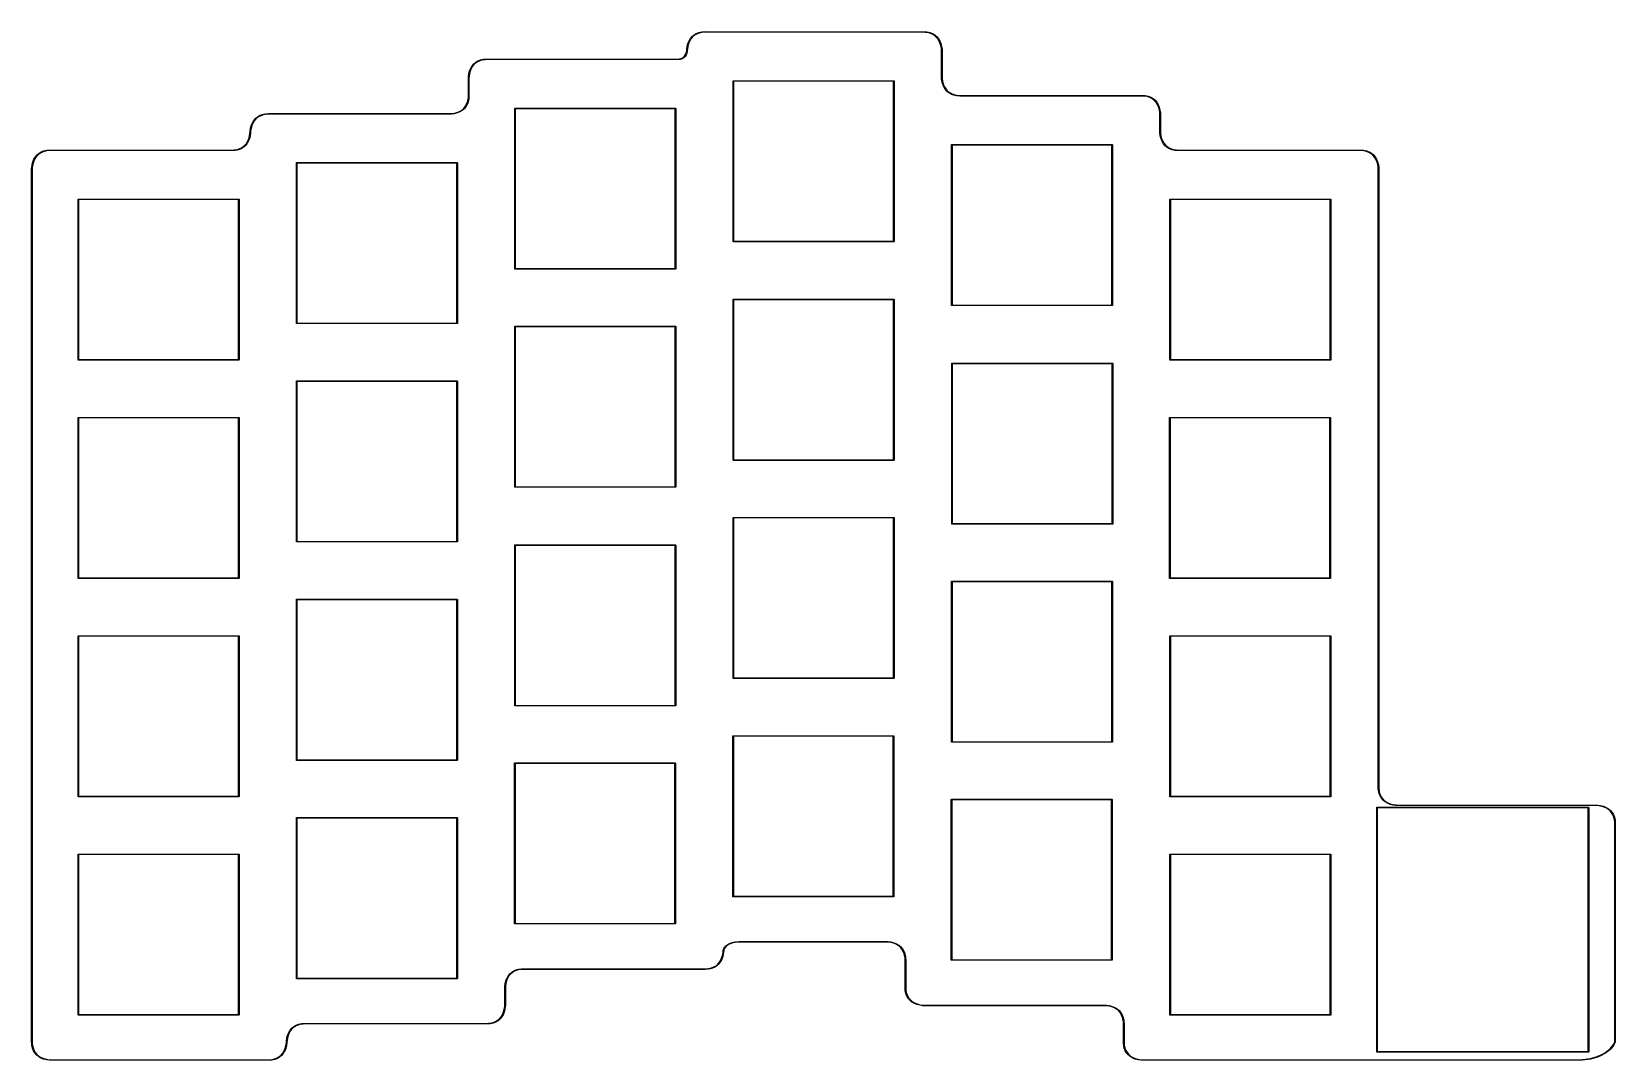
# Model space of a CAD drawing. Extents: x 4.76 to 10.2, y -5.33 to -1.8.
import ezdxf

# ---------------------------------------------------------------- set-up
doc = ezdxf.new("R2010")
doc.units = 0
doc.header["$MEASUREMENT"] = 0
doc.layers.add('BLACK', color=7, linetype='CONTINUOUS')

msp = doc.modelspace()

# ---------------------------------------------------------------- linework, layer by layer
at = {"layer": 'BLACK', "linetype": 'CONTINUOUS'}
for p, q in [((7.0132, -1.855), (7.0145, -1.8458)), ((7.0145, -1.8458), (7.0146, -1.8457)), ((7.0145, -1.8458), (7.0145, -1.8458)), ((7.0146, -1.8457), (7.0172, -1.8361)), ((7.0165, -1.8462), (7.0151, -1.8552)), ((7.019, -1.8366), (7.0165, -1.8462)), ((7.0172, -1.8359), (7.0209, -1.827)), ((7.0172, -1.836), (7.0172, -1.8359)), ((7.0172, -1.8361), (7.0172, -1.836)), ((7.0227, -1.8278), (7.019, -1.8366)), ((7.0209, -1.827), (7.021, -1.8269)), ((7.021, -1.8269), (7.0257, -1.8189)), ((7.021, -1.8269), (7.021, -1.8269)), ((7.0274, -1.82), (7.0227, -1.8278)), ((7.0257, -1.8189), (7.0258, -1.8189)), ((7.0258, -1.8188), (7.0315, -1.812)), ((7.0258, -1.8189), (7.0258, -1.8188)), ((7.0329, -1.8134), (7.0274, -1.82)), ((7.0315, -1.812), (7.0316, -1.8119)), ((7.0315, -1.812), (7.0315, -1.812)), ((7.0316, -1.8119), (7.0382, -1.8063)), ((7.0394, -1.8078), (7.0329, -1.8134)), ((7.0382, -1.8063), (7.0383, -1.8062)), ((7.0383, -1.8062), (7.0459, -1.8016)), ((7.0383, -1.8062), (7.0383, -1.8062)), ((7.0469, -1.8034), (7.0394, -1.8078)), ((7.0459, -1.8016), (7.046, -1.8016)), ((7.046, -1.8016), (7.0461, -1.8016)), ((7.0461, -1.8016), (7.0548, -1.7982)), ((7.0554, -1.8), (7.0469, -1.8034)), ((7.0548, -1.7982), (7.0549, -1.7981)), ((7.0548, -1.7982), (7.0548, -1.7982)), ((7.0549, -1.7981), (7.0597, -1.7969)), ((7.0601, -1.7988), (7.0554, -1.8)), ((7.0597, -1.7969), (7.0597, -1.7969)), ((7.0597, -1.7969), (7.0598, -1.7969)), ((7.0598, -1.7969), (7.0649, -1.796)), ((7.0652, -1.7979), (7.0601, -1.7988)), ((7.0649, -1.796), (7.065, -1.796)), ((7.065, -1.796), (7.0705, -1.7954)), ((7.065, -1.796), (7.065, -1.796)), ((7.0707, -1.7974), (7.0652, -1.7979)), ((7.0705, -1.7954), (7.0705, -1.7954)), ((7.0705, -1.7954), (7.0706, -1.7954)), ((7.0706, -1.7954), (7.0764, -1.7952)), ((7.076, -1.7972), (7.0707, -1.7974)), ((7.0761, -1.7974), (7.076, -1.7972)), ((7.0765, -1.7974), (7.0761, -1.7974)), ((7.0764, -1.7952), (7.0768, -1.7953)), ((7.8265, -1.7974), (7.0765, -1.7974)), ((7.0768, -1.7953), (7.077, -1.7955)), ((7.077, -1.7955), (7.8265, -1.7955)), ((7.8265, -1.7955), (7.8265, -1.7955)), ((7.8265, -1.7955), (7.8266, -1.7955)), ((7.8323, -1.7976), (7.8265, -1.7974)), ((7.8266, -1.7955), (7.8324, -1.7957)), ((7.8378, -1.7982), (7.8323, -1.7976)), ((7.8324, -1.7957), (7.8325, -1.7957)), ((7.8325, -1.7957), (7.8325, -1.7957)), ((7.8325, -1.7957), (7.838, -1.7962)), ((7.8429, -1.7991), (7.8378, -1.7982)), ((7.838, -1.7962), (7.838, -1.7962)), ((7.838, -1.7962), (7.8381, -1.7962)), ((7.8381, -1.7962), (7.8432, -1.7971)), ((7.8476, -1.8003), (7.8429, -1.7991)), ((7.8432, -1.7971), (7.8433, -1.7972)), ((7.8433, -1.7972), (7.8433, -1.7972)), ((7.8433, -1.7972), (7.8481, -1.7984)), ((7.8561, -1.8036), (7.8476, -1.8003)), ((7.8481, -1.7984), (7.8482, -1.7984)), ((7.8482, -1.7984), (7.8482, -1.7984)), ((7.8482, -1.7984), (7.8569, -1.8018)), ((7.8636, -1.8081), (7.8561, -1.8036)), ((7.8569, -1.8018), (7.857, -1.8019)), ((7.857, -1.8019), (7.8571, -1.8019)), ((7.8571, -1.8019), (7.8647, -1.8064)), ((7.8701, -1.8136), (7.8636, -1.8081)), ((7.8647, -1.8064), (7.8647, -1.8065)), ((7.8647, -1.8065), (7.8648, -1.8065)), ((7.8648, -1.8065), (7.8714, -1.8122)), ((7.8756, -1.8203), (7.8701, -1.8136)), ((7.8714, -1.8122), (7.8715, -1.8122)), ((7.8715, -1.8122), (7.8715, -1.8123)), ((7.8715, -1.8123), (7.8772, -1.8191)), ((7.8803, -1.8281), (7.8756, -1.8203)), ((7.8772, -1.8191), (7.8772, -1.8191)), ((7.8772, -1.8191), (7.8773, -1.8192)), ((7.8773, -1.8192), (7.882, -1.8271)), ((7.884, -1.8369), (7.8803, -1.8281)), ((7.882, -1.8271), (7.882, -1.8272)), ((7.882, -1.8272), (7.8821, -1.8272)), ((7.8821, -1.8272), (7.8858, -1.8362)), ((7.8865, -1.8464), (7.884, -1.8369)), ((7.8858, -1.8362), (7.8858, -1.8363)), ((7.8858, -1.8363), (7.8858, -1.8363)), ((7.8858, -1.8363), (7.8885, -1.846)), ((7.8879, -1.8555), (7.8865, -1.8464)), ((7.8885, -1.846), (7.8885, -1.846)), ((7.8885, -1.846), (7.8885, -1.8461)), ((7.8885, -1.8461), (7.8898, -1.8552)), ((6.2816, -1.9059), (6.2883, -1.9003)), ((6.2895, -1.9018), (6.283, -1.9074)), ((6.2883, -1.9003), (6.2883, -1.9002)), ((6.2883, -1.9002), (6.2884, -1.9002)), ((6.2884, -1.9002), (6.296, -1.8956)), ((6.2969, -1.8974), (6.2895, -1.9018)), ((6.296, -1.8956), (6.2961, -1.8956)), ((6.2961, -1.8956), (6.3048, -1.8922)), ((6.2961, -1.8956), (6.2961, -1.8956)), ((6.3055, -1.894), (6.2969, -1.8974)), ((6.3048, -1.8922), (6.3049, -1.8922)), ((6.3049, -1.8921), (6.3097, -1.8909)), ((6.3049, -1.8922), (6.3049, -1.8921)), ((6.3102, -1.8928), (6.3055, -1.894)), ((6.3097, -1.8909), (6.3098, -1.8909)), ((6.3098, -1.8909), (6.315, -1.89)), ((6.3098, -1.8909), (6.3098, -1.8909)), ((6.3153, -1.8919), (6.3102, -1.8928)), ((6.315, -1.89), (6.3205, -1.8894)), ((6.315, -1.89), (6.315, -1.89)), ((6.315, -1.89), (6.315, -1.89)), ((6.3207, -1.8914), (6.3153, -1.8919)), ((6.3205, -1.8894), (6.3206, -1.8894)), ((6.3206, -1.8894), (6.3265, -1.8892)), ((6.3206, -1.8894), (6.3206, -1.8894)), ((6.3265, -1.8912), (6.3207, -1.8914)), ((6.3265, -1.8892), (6.3265, -1.8892)), ((6.3265, -1.8892), (6.3265, -1.8892)), ((6.3265, -1.8892), (6.9828, -1.8892)), ((6.9828, -1.8912), (6.3265, -1.8912)), ((6.9828, -1.8892), (6.9868, -1.889)), ((6.9869, -1.891), (6.9828, -1.8912)), ((6.9828, -1.8912), (6.9828, -1.8912)), ((6.9828, -1.8912), (6.9828, -1.8912)), ((6.9868, -1.889), (6.9904, -1.8885)), ((6.987, -1.891), (6.9869, -1.891)), ((6.9907, -1.8904), (6.987, -1.891)), ((6.987, -1.891), (6.987, -1.891)), ((6.9904, -1.8885), (6.9937, -1.8876)), ((6.9908, -1.8904), (6.9907, -1.8904)), ((6.9909, -1.8904), (6.9908, -1.8904)), ((6.9943, -1.8895), (6.9909, -1.8904)), ((6.9937, -1.8876), (6.9966, -1.8865)), ((6.9944, -1.8895), (6.9943, -1.8895)), ((6.9943, -1.8895), (6.9943, -1.8895)), ((6.9974, -1.8883), (6.9944, -1.8895)), ((6.9966, -1.8865), (7.0018, -1.8834)), ((6.9975, -1.8883), (6.9974, -1.8883)), ((6.9976, -1.8883), (6.9975, -1.8883)), ((7.0029, -1.8851), (6.9976, -1.8883)), ((7.0018, -1.8834), (7.0059, -1.8793)), ((7.003, -1.885), (7.0029, -1.8851)), ((7.0031, -1.8849), (7.003, -1.885)), ((7.0074, -1.8806), (7.0031, -1.8849)), ((7.0059, -1.8793), (7.0092, -1.8742)), ((7.0075, -1.8806), (7.0074, -1.8806)), ((7.0109, -1.8752), (7.0075, -1.8805)), ((7.0075, -1.8805), (7.0075, -1.8806)), ((7.0092, -1.8742), (7.0116, -1.8681)), ((7.011, -1.8751), (7.0109, -1.8752)), ((7.0134, -1.8687), (7.011, -1.875)), ((7.011, -1.875), (7.011, -1.8751)), ((7.0116, -1.8681), (7.0128, -1.8618)), ((7.0128, -1.8618), (7.013, -1.859)), ((7.013, -1.8587), (7.0132, -1.8551)), ((7.013, -1.859), (7.013, -1.8587)), ((7.0132, -1.8551), (7.0132, -1.855)), ((7.0132, -1.855), (7.0132, -1.855)), ((7.0135, -1.8686), (7.0134, -1.8687)), ((7.0148, -1.8621), (7.0135, -1.8686)), ((7.0135, -1.8686), (7.0135, -1.8686)), ((7.015, -1.859), (7.0148, -1.862)), ((7.0148, -1.862), (7.0148, -1.862)), ((7.0148, -1.862), (7.0148, -1.8621)), ((7.0151, -1.8552), (7.015, -1.8587)), ((7.015, -1.8587), (7.015, -1.859)), ((7.888, -1.859), (7.8879, -1.8555)), ((7.888, -1.9527), (7.888, -1.859)), ((7.8898, -1.8552), (7.8898, -1.8553)), ((7.8898, -1.8553), (7.8898, -1.8553)), ((7.8898, -1.8553), (7.89, -1.8589)), ((7.89, -1.8589), (7.89, -1.8589)), ((7.89, -1.8589), (7.89, -1.859)), ((7.89, -1.859), (7.89, -1.9527)), ((6.263, -1.9527), (6.2632, -1.9491)), ((6.263, -1.984), (6.263, -1.9527)), ((6.263, -1.9527), (6.263, -1.9527)), ((6.263, -1.9527), (6.263, -1.9527)), ((6.2632, -1.949), (6.2646, -1.9398)), ((6.2632, -1.9491), (6.2632, -1.949)), ((6.2632, -1.949), (6.2632, -1.949)), ((6.2646, -1.9397), (6.2672, -1.9301)), ((6.2646, -1.9398), (6.2646, -1.9397)), ((6.2646, -1.9398), (6.2646, -1.9398)), ((6.2652, -1.9492), (6.265, -1.9527)), ((6.265, -1.9527), (6.265, -1.984)), ((6.2665, -1.9402), (6.2652, -1.9492)), ((6.2691, -1.9306), (6.2665, -1.9402)), ((6.2672, -1.9299), (6.271, -1.921)), ((6.2672, -1.93), (6.2672, -1.9299)), ((6.2672, -1.9301), (6.2672, -1.93)), ((6.2728, -1.9218), (6.2691, -1.9306)), ((6.271, -1.9209), (6.2758, -1.9129)), ((6.271, -1.921), (6.271, -1.9209)), ((6.271, -1.9209), (6.271, -1.9209)), ((6.2774, -1.914), (6.2728, -1.9218)), ((6.2758, -1.9129), (6.2759, -1.9128)), ((6.2758, -1.9129), (6.2758, -1.9129)), ((6.2759, -1.9128), (6.2815, -1.906)), ((6.283, -1.9074), (6.2774, -1.914)), ((6.2815, -1.906), (6.2816, -1.906)), ((6.2816, -1.906), (6.2816, -1.9059)), ((7.888, -1.9528), (7.888, -1.9527)), ((7.888, -1.9527), (7.888, -1.9527)), ((7.8882, -1.9563), (7.888, -1.9528)), ((7.8882, -1.9564), (7.8882, -1.9563)), ((7.8896, -1.9656), (7.8882, -1.9564)), ((7.8882, -1.9564), (7.8882, -1.9564)), ((7.89, -1.9527), (7.8902, -1.9562)), ((7.8902, -1.9562), (7.8915, -1.9652)), ((6.263, -2.0152), (6.263, -1.984)), ((6.265, -1.984), (6.265, -2.0152)), ((7.1722, -1.9646), (7.1723, -1.9642)), ((7.1722, -2.5157), (7.1722, -1.9646)), ((7.1723, -1.9642), (7.1729, -1.9637)), ((7.1729, -1.9637), (7.1732, -1.9636)), ((7.1732, -1.9636), (7.7244, -1.9636)), ((7.1742, -1.9656), (7.1742, -2.5148)), ((7.7234, -1.9656), (7.1742, -1.9656)), ((7.7234, -2.5148), (7.7234, -1.9656)), ((7.7244, -1.9636), (7.7248, -1.9637)), ((7.7248, -1.9637), (7.7253, -1.9642)), ((7.7253, -1.9642), (7.7254, -1.9646)), ((7.7254, -1.9646), (7.7254, -2.5157)), ((7.8896, -1.9657), (7.8896, -1.9656)), ((7.8896, -1.9656), (7.8896, -1.9656)), ((7.8922, -1.9754), (7.8896, -1.9657)), ((7.8915, -1.9652), (7.8941, -1.9748)), ((7.8922, -1.9755), (7.8922, -1.9754)), ((7.8922, -1.9754), (7.8922, -1.9754)), ((7.896, -1.9844), (7.8922, -1.9755)), ((7.8941, -1.9748), (7.8978, -1.9836)), ((7.896, -1.9845), (7.896, -1.9844)), ((7.896, -1.9846), (7.896, -1.9845)), ((7.9008, -1.9925), (7.896, -1.9846)), ((7.8978, -1.9836), (7.9024, -1.9914)), ((7.9009, -1.9926), (7.9008, -1.9925)), ((7.9008, -1.9925), (7.9008, -1.9925)), ((7.9065, -1.9994), (7.9009, -1.9926)), ((7.9024, -1.9914), (7.908, -1.9981)), ((7.9066, -1.9994), (7.9065, -1.9994)), ((7.9066, -1.9995), (7.9066, -1.9994)), ((7.9133, -2.0052), (7.9066, -1.9995)), ((7.908, -1.9981), (7.9145, -2.0036)), ((7.9134, -2.0052), (7.9133, -2.0052)), ((7.9133, -2.0052), (7.9133, -2.0052)), ((7.921, -2.0098), (7.9134, -2.0052)), ((7.9145, -2.0036), (7.9219, -2.0081)), ((7.9211, -2.0098), (7.921, -2.0098)), ((7.9211, -2.0099), (7.9211, -2.0098)), ((7.9298, -2.0132), (7.9211, -2.0099)), ((7.9219, -2.0081), (7.9305, -2.0114)), ((7.9305, -2.0114), (7.9352, -2.0126)), ((7.9352, -2.0126), (7.9403, -2.0135)), ((6.2324, -2.069), (6.2402, -2.0643)), ((6.2413, -2.066), (6.2334, -2.0707)), ((6.2402, -2.0643), (6.2469, -2.0587)), ((6.2414, -2.0659), (6.2413, -2.0659)), ((6.2413, -2.0659), (6.2413, -2.066)), ((6.2482, -2.0602), (6.2414, -2.0659)), ((6.2469, -2.0587), (6.2524, -2.0523)), ((6.2483, -2.0601), (6.2482, -2.0601)), ((6.2482, -2.0601), (6.2482, -2.0602)), ((6.254, -2.0535), (6.2483, -2.0601)), ((6.2524, -2.0523), (6.2569, -2.0448)), ((6.2541, -2.0533), (6.254, -2.0534)), ((6.254, -2.0534), (6.254, -2.0535)), ((6.2586, -2.0457), (6.2541, -2.0533)), ((6.2569, -2.0448), (6.2602, -2.0362)), ((6.2587, -2.0456), (6.2586, -2.0457)), ((6.2586, -2.0457), (6.2586, -2.0457)), ((6.2621, -2.0369), (6.2587, -2.0456)), ((6.2602, -2.0362), (6.2614, -2.0315)), ((6.2614, -2.0315), (6.2623, -2.0265)), ((6.2633, -2.032), (6.2621, -2.0368)), ((6.2621, -2.0368), (6.2621, -2.0368)), ((6.2621, -2.0368), (6.2621, -2.0369)), ((6.2623, -2.0265), (6.2629, -2.021)), ((6.2629, -2.021), (6.263, -2.0152)), ((6.2642, -2.0268), (6.2633, -2.0319)), ((6.2633, -2.0319), (6.2633, -2.0319)), ((6.2633, -2.0319), (6.2633, -2.032)), ((6.2643, -2.0267), (6.2642, -2.0267)), ((6.2642, -2.0267), (6.2642, -2.0268)), ((6.2648, -2.0212), (6.2643, -2.0267)), ((6.265, -2.0152), (6.2648, -2.0211)), ((6.2648, -2.0211), (6.2648, -2.0212)), ((6.2648, -2.0212), (6.2648, -2.0212)), ((6.265, -2.0152), (6.265, -2.0152)), ((6.265, -2.0152), (6.265, -2.0152)), ((6.4222, -2.0591), (6.4223, -2.0587)), ((6.4222, -2.6102), (6.4222, -2.0591)), ((6.4223, -2.0587), (6.4229, -2.0581)), ((6.4229, -2.0581), (6.4232, -2.0581)), ((6.4232, -2.0581), (6.9744, -2.0581)), ((6.4242, -2.06), (6.4242, -2.6093)), ((6.9734, -2.06), (6.4242, -2.06)), ((6.9734, -2.6093), (6.9734, -2.06)), ((6.9744, -2.0581), (6.9748, -2.0581)), ((6.9748, -2.0581), (6.9753, -2.0587)), ((6.9753, -2.0587), (6.9754, -2.0591)), ((6.9754, -2.0591), (6.9754, -2.6102)), ((7.9299, -2.0132), (7.9298, -2.0132)), ((7.9299, -2.0133), (7.9299, -2.0132)), ((7.9347, -2.0145), (7.9299, -2.0133)), ((7.9348, -2.0145), (7.9347, -2.0145)), ((7.94, -2.0154), (7.9348, -2.0145)), ((7.9348, -2.0145), (7.9348, -2.0145)), ((7.9455, -2.016), (7.94, -2.0154)), ((7.94, -2.0154), (7.94, -2.0154)), ((7.94, -2.0154), (7.94, -2.0154)), ((7.9403, -2.0135), (7.9457, -2.014)), ((7.9456, -2.016), (7.9455, -2.016)), ((7.9515, -2.0162), (7.9456, -2.016)), ((7.9456, -2.016), (7.9456, -2.016)), ((7.9457, -2.014), (7.9515, -2.0142)), ((7.9515, -2.0142), (8.5765, -2.0142)), ((8.5765, -2.0162), (7.9515, -2.0162)), ((7.9515, -2.0162), (7.9515, -2.0162)), ((7.9515, -2.0162), (7.9515, -2.0162)), ((8.5765, -2.0142), (8.5765, -2.0142)), ((8.5765, -2.0142), (8.5766, -2.0142)), ((8.5823, -2.0164), (8.5765, -2.0162)), ((8.5766, -2.0142), (8.5824, -2.0144)), ((8.5878, -2.0169), (8.5823, -2.0164)), ((8.5824, -2.0144), (8.5825, -2.0144)), ((8.5825, -2.0144), (8.5825, -2.0144)), ((8.5825, -2.0144), (8.588, -2.015)), ((8.5929, -2.0178), (8.5878, -2.0169)), ((8.588, -2.015), (8.588, -2.015)), ((8.588, -2.015), (8.5881, -2.015)), ((8.5881, -2.015), (8.5932, -2.0159)), ((8.5976, -2.019), (8.5929, -2.0178)), ((8.5932, -2.0159), (8.5933, -2.0159)), ((8.5933, -2.0159), (8.5933, -2.0159)), ((8.5933, -2.0159), (8.5981, -2.0171)), ((8.6061, -2.0224), (8.5976, -2.019)), ((8.5981, -2.0171), (8.5982, -2.0172)), ((8.5982, -2.0172), (8.5982, -2.0172)), ((8.5982, -2.0172), (8.6069, -2.0206)), ((8.6136, -2.0268), (8.6061, -2.0224)), ((8.6069, -2.0206), (8.607, -2.0206)), ((8.607, -2.0206), (8.6071, -2.0206)), ((8.6071, -2.0206), (8.6147, -2.0252)), ((8.6201, -2.0324), (8.6136, -2.0268)), ((8.6147, -2.0252), (8.6147, -2.0252)), ((8.6147, -2.0252), (8.6148, -2.0253)), ((8.6148, -2.0253), (8.6214, -2.0309)), ((8.6256, -2.039), (8.6201, -2.0324)), ((8.6214, -2.0309), (8.6215, -2.031)), ((8.6215, -2.031), (8.6215, -2.031)), ((8.6215, -2.031), (8.6272, -2.0378)), ((8.6303, -2.0468), (8.6256, -2.039)), ((8.6272, -2.0378), (8.6272, -2.0379)), ((8.6272, -2.0379), (8.6273, -2.0379)), ((8.6273, -2.0379), (8.632, -2.0459)), ((8.634, -2.0556), (8.6303, -2.0468)), ((8.632, -2.0459), (8.632, -2.0459)), ((8.632, -2.0459), (8.6321, -2.046)), ((8.6321, -2.046), (8.6358, -2.0549)), ((8.6365, -2.0652), (8.634, -2.0556)), ((8.6358, -2.0549), (8.6358, -2.055)), ((8.6358, -2.055), (8.6358, -2.0551)), ((8.6358, -2.0551), (8.6385, -2.0647)), ((8.6379, -2.0742), (8.6365, -2.0652)), ((8.6385, -2.0647), (8.6385, -2.0648)), ((8.6385, -2.0648), (8.6385, -2.0648)), ((8.6385, -2.0648), (8.6398, -2.074)), ((5.5146, -2.1272), (5.5172, -2.1176)), ((5.5191, -2.1181), (5.5165, -2.1277)), ((5.5172, -2.1174), (5.521, -2.1085)), ((5.5172, -2.1175), (5.5172, -2.1174)), ((5.5172, -2.1176), (5.5172, -2.1175)), ((5.5228, -2.1093), (5.5191, -2.1181)), ((5.521, -2.1084), (5.5258, -2.1004)), ((5.521, -2.1085), (5.521, -2.1084)), ((5.521, -2.1084), (5.521, -2.1084)), ((5.5274, -2.1015), (5.5228, -2.1093)), ((5.5258, -2.1004), (5.5259, -2.1003)), ((5.5258, -2.1004), (5.5258, -2.1004)), ((5.5259, -2.1003), (5.5315, -2.0935)), ((5.533, -2.0949), (5.5274, -2.1015)), ((5.5315, -2.0935), (5.5316, -2.0935)), ((5.5316, -2.0934), (5.5383, -2.0878)), ((5.5316, -2.0935), (5.5316, -2.0934)), ((5.5395, -2.0893), (5.533, -2.0949)), ((5.5383, -2.0878), (5.5383, -2.0877)), ((5.5383, -2.0877), (5.5384, -2.0877)), ((5.5384, -2.0877), (5.546, -2.0831)), ((5.5469, -2.0849), (5.5395, -2.0893)), ((5.546, -2.0831), (5.5461, -2.0831)), ((5.5461, -2.0831), (5.5548, -2.0797)), ((5.5461, -2.0831), (5.5461, -2.0831)), ((5.5555, -2.0815), (5.5469, -2.0849)), ((5.5548, -2.0797), (5.5549, -2.0797)), ((5.5549, -2.0796), (5.5597, -2.0784)), ((5.5549, -2.0797), (5.5549, -2.0796)), ((5.5602, -2.0803), (5.5555, -2.0815)), ((5.5597, -2.0784), (5.5598, -2.0784)), ((5.5598, -2.0784), (5.565, -2.0775)), ((5.5598, -2.0784), (5.5598, -2.0784)), ((5.5653, -2.0794), (5.5602, -2.0803)), ((5.565, -2.0775), (5.5705, -2.0769)), ((5.565, -2.0775), (5.565, -2.0775)), ((5.565, -2.0775), (5.565, -2.0775)), ((5.5707, -2.0789), (5.5653, -2.0794)), ((5.5705, -2.0769), (5.5706, -2.0769)), ((5.5706, -2.0769), (5.5765, -2.0767)), ((5.5706, -2.0769), (5.5706, -2.0769)), ((5.5765, -2.0787), (5.5707, -2.0789)), ((5.5765, -2.0767), (5.5765, -2.0767)), ((5.5765, -2.0767), (5.5765, -2.0767)), ((5.5765, -2.0767), (6.2015, -2.0767)), ((6.2015, -2.0787), (5.5765, -2.0787)), ((6.2015, -2.0767), (6.205, -2.0765)), ((6.2016, -2.0787), (6.2015, -2.0787)), ((6.2051, -2.0785), (6.2016, -2.0787)), ((6.2016, -2.0787), (6.2016, -2.0787)), ((6.205, -2.0765), (6.214, -2.0752)), ((6.2052, -2.0785), (6.2051, -2.0785)), ((6.2144, -2.0772), (6.2052, -2.0785)), ((6.2052, -2.0785), (6.2052, -2.0785)), ((6.214, -2.0752), (6.2236, -2.0726)), ((6.2145, -2.0771), (6.2144, -2.0771)), ((6.2144, -2.0771), (6.2144, -2.0772)), ((6.2242, -2.0745), (6.2145, -2.0771)), ((6.2236, -2.0726), (6.2324, -2.069)), ((6.2243, -2.0745), (6.2242, -2.0745)), ((6.2242, -2.0745), (6.2242, -2.0745)), ((6.2333, -2.0708), (6.2243, -2.0745)), ((6.2334, -2.0707), (6.2333, -2.0707)), ((6.2333, -2.0707), (6.2333, -2.0708)), ((8.638, -2.0777), (8.6379, -2.0742)), ((8.638, -2.1402), (8.638, -2.0777)), ((8.6398, -2.074), (8.6398, -2.074)), ((8.6398, -2.074), (8.6398, -2.0741)), ((8.6398, -2.0741), (8.64, -2.0777)), ((8.64, -2.0777), (8.64, -2.0777)), ((8.64, -2.0777), (8.64, -2.0777)), ((8.64, -2.0777), (8.64, -2.1402)), ((5.5006, -2.1789), (5.5053, -2.1711)), ((5.507, -2.1721), (5.5023, -2.18)), ((5.5053, -2.1711), (5.509, -2.1623)), ((5.5071, -2.1719), (5.507, -2.172)), ((5.507, -2.172), (5.507, -2.1721)), ((5.5108, -2.163), (5.5071, -2.1719)), ((5.509, -2.1623), (5.5115, -2.1527)), ((5.5135, -2.1532), (5.5108, -2.1629)), ((5.5108, -2.1629), (5.5108, -2.1629)), ((5.5108, -2.1629), (5.5108, -2.163)), ((5.5115, -2.1527), (5.5129, -2.1437)), ((5.5129, -2.1437), (5.513, -2.1402)), ((5.513, -2.1402), (5.5132, -2.1366)), ((5.5132, -2.1365), (5.5146, -2.1273)), ((5.5132, -2.1366), (5.5132, -2.1365)), ((5.5132, -2.1365), (5.5132, -2.1365)), ((5.5148, -2.1439), (5.5135, -2.1531)), ((5.5135, -2.1531), (5.5135, -2.1531)), ((5.5135, -2.1531), (5.5135, -2.1532)), ((5.5146, -2.1273), (5.5146, -2.1272)), ((5.5146, -2.1273), (5.5146, -2.1273)), ((5.515, -2.1403), (5.5148, -2.1438)), ((5.5148, -2.1438), (5.5148, -2.1439)), ((5.5148, -2.1439), (5.5148, -2.1439)), ((5.5152, -2.1367), (5.515, -2.1403)), ((5.5165, -2.1277), (5.5152, -2.1367)), ((8.638, -2.1403), (8.638, -2.1402)), ((8.638, -2.1402), (8.638, -2.1402)), ((8.6382, -2.1438), (8.638, -2.1403)), ((8.6382, -2.1439), (8.6382, -2.1438)), ((8.6396, -2.1531), (8.6382, -2.1439)), ((8.6382, -2.1439), (8.6382, -2.1439)), ((8.6396, -2.1532), (8.6396, -2.1531)), ((8.6396, -2.1531), (8.6396, -2.1531)), ((8.6422, -2.1629), (8.6396, -2.1532)), ((8.64, -2.1402), (8.6402, -2.1437)), ((8.6402, -2.1437), (8.6415, -2.1527)), ((8.6415, -2.1527), (8.6441, -2.1623)), ((8.6422, -2.163), (8.6422, -2.1629)), ((8.6422, -2.1629), (8.6422, -2.1629)), ((8.646, -2.1719), (8.6422, -2.163)), ((8.6441, -2.1623), (8.6478, -2.1711)), ((8.646, -2.172), (8.646, -2.1719)), ((8.646, -2.1721), (8.646, -2.172)), ((8.6508, -2.18), (8.646, -2.1721)), ((8.6478, -2.1711), (8.6524, -2.1789)), ((4.771, -2.2334), (4.7758, -2.2254)), ((4.7774, -2.2265), (4.7728, -2.2343)), ((4.7758, -2.2254), (4.7759, -2.2253)), ((4.7758, -2.2254), (4.7758, -2.2254)), ((4.7759, -2.2253), (4.7815, -2.2185)), ((4.783, -2.2199), (4.7774, -2.2265)), ((4.7815, -2.2185), (4.7816, -2.2185)), ((4.7816, -2.2184), (4.7883, -2.2128)), ((4.7816, -2.2185), (4.7816, -2.2184)), ((4.7895, -2.2143), (4.783, -2.2199)), ((4.7883, -2.2128), (4.7883, -2.2127)), ((4.7883, -2.2127), (4.7884, -2.2127)), ((4.7884, -2.2127), (4.796, -2.2081)), ((4.7969, -2.2099), (4.7895, -2.2143)), ((4.796, -2.2081), (4.7961, -2.2081)), ((4.7961, -2.2081), (4.8048, -2.2047)), ((4.7961, -2.2081), (4.7961, -2.2081)), ((4.8055, -2.2065), (4.7969, -2.2099)), ((4.8048, -2.2047), (4.8049, -2.2047)), ((4.8049, -2.2046), (4.8097, -2.2034)), ((4.8049, -2.2047), (4.8049, -2.2046)), ((4.8102, -2.2053), (4.8055, -2.2065)), ((4.8097, -2.2034), (4.8098, -2.2034)), ((4.8098, -2.2034), (4.815, -2.2025)), ((4.8098, -2.2034), (4.8098, -2.2034)), ((4.8153, -2.2044), (4.8102, -2.2053)), ((4.815, -2.2025), (4.8205, -2.2019)), ((4.815, -2.2025), (4.815, -2.2025)), ((4.815, -2.2025), (4.815, -2.2025)), ((4.8207, -2.2039), (4.8153, -2.2044)), ((4.8205, -2.2019), (4.8206, -2.2019)), ((4.8206, -2.2019), (4.8265, -2.2017)), ((4.8206, -2.2019), (4.8206, -2.2019)), ((4.8265, -2.2037), (4.8207, -2.2039)), ((4.8265, -2.2017), (4.8265, -2.2017)), ((4.8265, -2.2017), (4.8265, -2.2017)), ((4.8265, -2.2017), (5.4515, -2.2017)), ((5.4515, -2.2037), (4.8265, -2.2037)), ((5.4515, -2.2017), (5.4573, -2.2015)), ((5.4516, -2.2037), (5.4515, -2.2037)), ((5.4515, -2.2037), (5.4515, -2.2037)), ((5.4574, -2.2035), (5.4516, -2.2037)), ((5.4573, -2.2015), (5.4628, -2.201)), ((5.4575, -2.2035), (5.4574, -2.2035)), ((5.463, -2.2029), (5.4575, -2.2035)), ((5.4575, -2.2035), (5.4575, -2.2035)), ((5.4628, -2.201), (5.4679, -2.2001)), ((5.4631, -2.2029), (5.463, -2.2029)), ((5.463, -2.2029), (5.463, -2.2029)), ((5.4682, -2.202), (5.4631, -2.2029)), ((5.4679, -2.2001), (5.4726, -2.1989)), ((5.4683, -2.202), (5.4682, -2.202)), ((5.4731, -2.2008), (5.4683, -2.202)), ((5.4683, -2.202), (5.4683, -2.202)), ((5.4726, -2.1989), (5.4811, -2.1956)), ((5.4732, -2.2007), (5.4731, -2.2008)), ((5.4819, -2.1974), (5.4732, -2.2007)), ((5.4732, -2.2007), (5.4732, -2.2007)), ((5.4811, -2.1956), (5.4886, -2.1911)), ((5.482, -2.1973), (5.4819, -2.1974)), ((5.4821, -2.1973), (5.482, -2.1973)), ((5.4897, -2.1927), (5.4821, -2.1973)), ((5.4886, -2.1911), (5.4951, -2.1856)), ((5.4898, -2.1927), (5.4897, -2.1927)), ((5.4897, -2.1927), (5.4897, -2.1927)), ((5.4964, -2.187), (5.4898, -2.1927)), ((5.4951, -2.1856), (5.5006, -2.1789)), ((5.4965, -2.1869), (5.4964, -2.187)), ((5.5022, -2.1801), (5.4965, -2.1869)), ((5.4965, -2.1869), (5.4965, -2.1869)), ((5.5023, -2.18), (5.5022, -2.18)), ((5.5022, -2.18), (5.5022, -2.1801)), ((7.9222, -2.1841), (7.9223, -2.1837)), ((7.9222, -2.7352), (7.9222, -2.1841)), ((7.9223, -2.1837), (7.9229, -2.1831)), ((7.9229, -2.1831), (7.9232, -2.1831)), ((7.9232, -2.1831), (8.4744, -2.1831)), ((7.9242, -2.185), (7.9242, -2.7343)), ((8.4734, -2.185), (7.9242, -2.185)), ((8.4734, -2.7343), (8.4734, -2.185)), ((8.4744, -2.1831), (8.4748, -2.1831)), ((8.4748, -2.1831), (8.4753, -2.1837)), ((8.4753, -2.1837), (8.4754, -2.1841)), ((8.4754, -2.1841), (8.4754, -2.7352)), ((8.6509, -2.1801), (8.6508, -2.18)), ((8.6508, -2.18), (8.6508, -2.18)), ((8.6565, -2.1869), (8.6509, -2.1801)), ((8.6524, -2.1789), (8.658, -2.1856)), ((8.6566, -2.1869), (8.6565, -2.1869)), ((8.6566, -2.187), (8.6566, -2.1869)), ((8.6633, -2.1927), (8.6566, -2.187)), ((8.658, -2.1856), (8.6645, -2.1911)), ((8.6634, -2.1927), (8.6633, -2.1927)), ((8.6633, -2.1927), (8.6633, -2.1927)), ((8.671, -2.1973), (8.6634, -2.1927)), ((8.6645, -2.1911), (8.6719, -2.1956)), ((8.6711, -2.1973), (8.671, -2.1973)), ((8.6711, -2.1974), (8.6711, -2.1973)), ((8.6798, -2.2007), (8.6711, -2.1974)), ((8.6719, -2.1956), (8.6805, -2.1989)), ((8.6799, -2.2007), (8.6798, -2.2007)), ((8.6799, -2.2008), (8.6799, -2.2007)), ((8.6847, -2.202), (8.6799, -2.2008)), ((8.6805, -2.1989), (8.6852, -2.2001)), ((8.6848, -2.202), (8.6847, -2.202)), ((8.69, -2.2029), (8.6848, -2.202)), ((8.6848, -2.202), (8.6848, -2.202)), ((8.6852, -2.2001), (8.6903, -2.201)), ((8.6955, -2.2035), (8.69, -2.2029)), ((8.69, -2.2029), (8.69, -2.2029)), ((8.69, -2.2029), (8.69, -2.2029)), ((8.6903, -2.201), (8.6957, -2.2015)), ((8.6956, -2.2035), (8.6955, -2.2035)), ((8.7015, -2.2037), (8.6956, -2.2035)), ((8.6956, -2.2035), (8.6956, -2.2035)), ((8.6957, -2.2015), (8.7015, -2.2017)), ((8.7015, -2.2017), (9.3265, -2.2017)), ((9.3265, -2.2037), (8.7015, -2.2037)), ((8.7015, -2.2037), (8.7015, -2.2037)), ((8.7015, -2.2037), (8.7015, -2.2037)), ((9.3265, -2.2017), (9.3265, -2.2017)), ((9.3265, -2.2017), (9.3266, -2.2017)), ((9.3323, -2.2039), (9.3265, -2.2037)), ((9.3266, -2.2017), (9.3324, -2.2019)), ((9.3378, -2.2044), (9.3323, -2.2039)), ((9.3324, -2.2019), (9.3325, -2.2019)), ((9.3325, -2.2019), (9.3325, -2.2019)), ((9.3325, -2.2019), (9.338, -2.2025)), ((9.3429, -2.2053), (9.3378, -2.2044)), ((9.338, -2.2025), (9.338, -2.2025)), ((9.338, -2.2025), (9.3381, -2.2025)), ((9.3381, -2.2025), (9.3432, -2.2034)), ((9.3476, -2.2065), (9.3429, -2.2053)), ((9.3432, -2.2034), (9.3433, -2.2034)), ((9.3433, -2.2034), (9.3433, -2.2034)), ((9.3433, -2.2034), (9.3481, -2.2046)), ((9.3561, -2.2099), (9.3476, -2.2065)), ((9.3481, -2.2046), (9.3482, -2.2047)), ((9.3482, -2.2047), (9.3482, -2.2047)), ((9.3482, -2.2047), (9.3569, -2.2081)), ((9.3636, -2.2143), (9.3561, -2.2099)), ((9.3569, -2.2081), (9.357, -2.2081)), ((9.357, -2.2081), (9.3571, -2.2081)), ((9.3571, -2.2081), (9.3647, -2.2127)), ((9.3701, -2.2199), (9.3636, -2.2143)), ((9.3647, -2.2127), (9.3647, -2.2127)), ((9.3647, -2.2127), (9.3648, -2.2128)), ((9.3648, -2.2128), (9.3714, -2.2184)), ((9.3756, -2.2265), (9.3701, -2.2199)), ((9.3714, -2.2184), (9.3715, -2.2185)), ((9.3715, -2.2185), (9.3715, -2.2185)), ((9.3715, -2.2185), (9.3772, -2.2253)), ((9.3803, -2.2343), (9.3756, -2.2265)), ((9.3772, -2.2253), (9.3772, -2.2254)), ((9.3772, -2.2254), (9.3773, -2.2254)), ((9.3773, -2.2254), (9.382, -2.2334)), ((4.763, -2.2652), (4.7632, -2.2616)), ((4.763, -2.6325), (4.763, -2.2652)), ((4.763, -2.2652), (4.763, -2.2652)), ((4.763, -2.2652), (4.763, -2.2652)), ((4.7632, -2.2615), (4.7646, -2.2523)), ((4.7632, -2.2616), (4.7632, -2.2615)), ((4.7632, -2.2615), (4.7632, -2.2615)), ((4.7646, -2.2522), (4.7672, -2.2426)), ((4.7646, -2.2523), (4.7646, -2.2522)), ((4.7646, -2.2523), (4.7646, -2.2523)), ((4.7652, -2.2617), (4.765, -2.2652)), ((4.765, -2.2652), (4.765, -2.6325)), ((4.7665, -2.2527), (4.7652, -2.2617)), ((4.7691, -2.2431), (4.7665, -2.2527)), ((4.7672, -2.2424), (4.771, -2.2335)), ((4.7672, -2.2425), (4.7672, -2.2424)), ((4.7672, -2.2426), (4.7672, -2.2425)), ((4.7728, -2.2343), (4.7691, -2.2431)), ((4.771, -2.2335), (4.771, -2.2334)), ((4.771, -2.2334), (4.771, -2.2334)), ((5.6722, -2.2461), (5.6723, -2.2457)), ((5.6722, -2.7972), (5.6722, -2.2461)), ((5.6723, -2.2457), (5.6729, -2.2452)), ((5.6729, -2.2452), (5.6732, -2.2451)), ((5.6732, -2.2451), (6.2244, -2.2451)), ((5.6742, -2.247), (5.6742, -2.7963)), ((6.2234, -2.247), (5.6742, -2.247)), ((6.2234, -2.7963), (6.2234, -2.247)), ((6.2244, -2.2451), (6.2248, -2.2452)), ((6.2248, -2.2452), (6.2253, -2.2457)), ((6.2253, -2.2457), (6.2254, -2.2461)), ((6.2254, -2.2461), (6.2254, -2.7972)), ((9.384, -2.2431), (9.3803, -2.2343)), ((9.382, -2.2334), (9.382, -2.2334)), ((9.382, -2.2334), (9.3821, -2.2335)), ((9.3821, -2.2335), (9.3858, -2.2424)), ((9.3865, -2.2527), (9.384, -2.2431)), ((9.3858, -2.2424), (9.3858, -2.2425)), ((9.3858, -2.2425), (9.3858, -2.2426)), ((9.3858, -2.2426), (9.3885, -2.2522)), ((9.3879, -2.2617), (9.3865, -2.2527)), ((9.388, -2.2652), (9.3879, -2.2617)), ((9.388, -4.3902), (9.388, -2.2652)), ((9.3885, -2.2522), (9.3885, -2.2523)), ((9.3885, -2.2523), (9.3885, -2.2523)), ((9.3885, -2.2523), (9.3898, -2.2615)), ((9.3898, -2.2615), (9.3898, -2.2615)), ((9.3898, -2.2615), (9.3898, -2.2616)), ((9.3898, -2.2616), (9.39, -2.2652)), ((9.39, -2.2652), (9.39, -2.2652)), ((9.39, -2.2652), (9.39, -2.2652)), ((9.39, -2.2652), (9.39, -4.3902)), ((4.9222, -2.3711), (4.9223, -2.3707)), ((4.9222, -2.9222), (4.9222, -2.3711)), ((4.9223, -2.3707), (4.9229, -2.3702)), ((4.9229, -2.3702), (4.9232, -2.3701)), ((4.9232, -2.3701), (5.4744, -2.3701)), ((4.9242, -2.372), (4.9242, -2.9213)), ((5.4734, -2.372), (4.9242, -2.372)), ((5.4734, -2.9213), (5.4734, -2.372)), ((5.4744, -2.3701), (5.4748, -2.3702)), ((5.4748, -2.3702), (5.4753, -2.3707)), ((5.4753, -2.3707), (5.4754, -2.3711)), ((5.4754, -2.3711), (5.4754, -2.9222)), ((8.6722, -2.3711), (8.6723, -2.3707)), ((8.6722, -2.9222), (8.6722, -2.3711)), ((8.6723, -2.3707), (8.6729, -2.3702)), ((8.6729, -2.3702), (8.6732, -2.3701)), ((8.6732, -2.3701), (9.2244, -2.3701)), ((8.6742, -2.372), (8.6742, -2.9213)), ((9.2234, -2.372), (8.6742, -2.372)), ((9.2234, -2.9213), (9.2234, -2.372)), ((9.2244, -2.3701), (9.2248, -2.3702)), ((9.2248, -2.3702), (9.2253, -2.3707)), ((9.2253, -2.3707), (9.2254, -2.3711)), ((9.2254, -2.3711), (9.2254, -2.9222)), ((7.1723, -2.5161), (7.1722, -2.5157)), ((7.1729, -2.5167), (7.1723, -2.5161)), ((7.1732, -2.5167), (7.1729, -2.5167)), ((7.7244, -2.5167), (7.1732, -2.5167)), ((7.1742, -2.5148), (7.7234, -2.5148)), ((7.7248, -2.5167), (7.7244, -2.5167)), ((7.7253, -2.5161), (7.7248, -2.5167)), ((7.7254, -2.5157), (7.7253, -2.5161)), ((6.4223, -2.6106), (6.4222, -2.6102)), ((6.4229, -2.6111), (6.4223, -2.6106)), ((6.4242, -2.6093), (6.9734, -2.6093)), ((6.9753, -2.6106), (6.9748, -2.6111)), ((6.9754, -2.6102), (6.9753, -2.6106)), ((4.763, -3.2739), (4.763, -2.6325)), ((4.765, -2.6325), (4.765, -3.2739)), ((6.4232, -2.6112), (6.4229, -2.6111)), ((6.9744, -2.6112), (6.4232, -2.6112)), ((6.9748, -2.6111), (6.9744, -2.6112)), ((7.1722, -2.7156), (7.1723, -2.7152)), ((7.1722, -3.2667), (7.1722, -2.7156)), ((7.1723, -2.7152), (7.1729, -2.7146)), ((7.1729, -2.7146), (7.1732, -2.7146)), ((7.1732, -2.7146), (7.7244, -2.7146)), ((7.1742, -2.7165), (7.1742, -3.2657)), ((7.7234, -2.7165), (7.1742, -2.7165)), ((7.7234, -3.2657), (7.7234, -2.7165)), ((7.7244, -2.7146), (7.7248, -2.7146)), ((7.7248, -2.7146), (7.7253, -2.7152)), ((7.7253, -2.7152), (7.7254, -2.7156)), ((7.7254, -2.7156), (7.7254, -3.2667)), ((7.9223, -2.7356), (7.9222, -2.7352)), ((7.9229, -2.7361), (7.9223, -2.7356)), ((7.9232, -2.7362), (7.9229, -2.7361)), ((8.4744, -2.7362), (7.9232, -2.7362)), ((7.9242, -2.7343), (8.4734, -2.7343)), ((8.4748, -2.7361), (8.4744, -2.7362)), ((8.4753, -2.7356), (8.4748, -2.7361)), ((8.4754, -2.7352), (8.4753, -2.7356)), ((5.6723, -2.7976), (5.6722, -2.7972)), ((5.6729, -2.7982), (5.6723, -2.7976)), ((5.6732, -2.7982), (5.6729, -2.7982)), ((6.2244, -2.7982), (5.6732, -2.7982)), ((5.6742, -2.7963), (6.2234, -2.7963)), ((6.2248, -2.7982), (6.2244, -2.7982)), ((6.2253, -2.7976), (6.2248, -2.7982)), ((6.2254, -2.7972), (6.2253, -2.7976)), ((6.4222, -2.8081), (6.4223, -2.8077)), ((6.4222, -3.3593), (6.4222, -2.8081)), ((6.4223, -2.8077), (6.4229, -2.8072)), ((6.4229, -2.8072), (6.4232, -2.8071)), ((6.4232, -2.8071), (6.9744, -2.8071)), ((6.4242, -2.8091), (6.4242, -3.3583)), ((6.9734, -2.8091), (6.4242, -2.8091)), ((6.9734, -3.3583), (6.9734, -2.8091)), ((6.9744, -2.8071), (6.9748, -2.8072)), ((6.9748, -2.8072), (6.9753, -2.8077)), ((6.9753, -2.8077), (6.9754, -2.8081)), ((6.9754, -2.8081), (6.9754, -3.3593)), ((4.9223, -2.9226), (4.9222, -2.9222)), ((4.9229, -2.9232), (4.9223, -2.9226)), ((4.9232, -2.9232), (4.9229, -2.9232)), ((5.4744, -2.9232), (4.9232, -2.9232)), ((4.9242, -2.9213), (5.4734, -2.9213)), ((5.4748, -2.9232), (5.4744, -2.9232)), ((5.4753, -2.9226), (5.4748, -2.9232)), ((5.4754, -2.9222), (5.4753, -2.9226)), ((7.9232, -2.935), (7.9233, -2.9347)), ((7.9232, -3.4862), (7.9232, -2.935)), ((7.9233, -2.9347), (7.9238, -2.9341)), ((7.9238, -2.9341), (7.9242, -2.9341)), ((7.9242, -2.9341), (8.4754, -2.9341)), ((7.9252, -2.936), (7.9252, -3.4852)), ((8.4744, -2.936), (7.9252, -2.936)), ((8.4744, -3.4852), (8.4744, -2.936)), ((8.4754, -2.9341), (8.4758, -2.9341)), ((8.4758, -2.9341), (8.4763, -2.9347)), ((8.4763, -2.9347), (8.4764, -2.935)), ((8.4764, -2.935), (8.4764, -3.4862)), ((8.6723, -2.9226), (8.6722, -2.9222)), ((8.6729, -2.9232), (8.6723, -2.9226)), ((8.6732, -2.9232), (8.6729, -2.9232)), ((9.2244, -2.9232), (8.6732, -2.9232)), ((8.6742, -2.9213), (9.2234, -2.9213)), ((9.2248, -2.9232), (9.2244, -2.9232)), ((9.2253, -2.9226), (9.2248, -2.9232)), ((9.2254, -2.9222), (9.2253, -2.9226)), ((5.6722, -2.9961), (5.6723, -2.9957)), ((5.6722, -3.5472), (5.6722, -2.9961)), ((5.6723, -2.9957), (5.6729, -2.9952)), ((5.6729, -2.9952), (5.6732, -2.9951)), ((5.6732, -2.9951), (6.2244, -2.9951)), ((5.6742, -2.997), (5.6742, -3.5463)), ((6.2234, -2.997), (5.6742, -2.997)), ((6.2234, -3.5463), (6.2234, -2.997)), ((6.2244, -2.9951), (6.2248, -2.9952)), ((6.2248, -2.9952), (6.2253, -2.9957)), ((6.2253, -2.9957), (6.2254, -2.9961)), ((6.2254, -2.9961), (6.2254, -3.5472)), ((4.9222, -3.1211), (4.9223, -3.1207)), ((4.9222, -3.6722), (4.9222, -3.1211)), ((4.9223, -3.1207), (4.9229, -3.1202)), ((4.9229, -3.1202), (4.9232, -3.1201)), ((4.9232, -3.1201), (5.4744, -3.1201)), ((4.9242, -3.122), (4.9242, -3.6713)), ((5.4734, -3.122), (4.9242, -3.122)), ((5.4734, -3.6713), (5.4734, -3.122)), ((5.4744, -3.1201), (5.4748, -3.1202)), ((5.4748, -3.1202), (5.4753, -3.1207)), ((5.4753, -3.1207), (5.4754, -3.1211)), ((5.4754, -3.1211), (5.4754, -3.6722)), ((8.6713, -3.1207), (8.6719, -3.1202)), ((8.6713, -3.1211), (8.6713, -3.1207)), ((8.6713, -3.6722), (8.6713, -3.1211)), ((8.6719, -3.1202), (8.6722, -3.1201)), ((8.6722, -3.1201), (9.2234, -3.1201)), ((8.6732, -3.122), (8.6732, -3.6713)), ((9.2224, -3.122), (8.6732, -3.122)), ((9.2224, -3.6713), (9.2224, -3.122)), ((9.2234, -3.1201), (9.2238, -3.1202)), ((9.2238, -3.1202), (9.2243, -3.1207)), ((9.2243, -3.1207), (9.2244, -3.1211)), ((9.2244, -3.1211), (9.2244, -3.6722)), ((4.763, -4.8884), (4.763, -3.2739)), ((4.765, -3.2739), (4.765, -4.8884)), ((7.1723, -3.2671), (7.1722, -3.2667)), ((7.1729, -3.2676), (7.1723, -3.2671)), ((7.1732, -3.2677), (7.1729, -3.2676)), ((7.7244, -3.2677), (7.1732, -3.2677)), ((7.1742, -3.2657), (7.7234, -3.2657)), ((7.7248, -3.2676), (7.7244, -3.2677)), ((7.7253, -3.2671), (7.7248, -3.2676)), ((7.7254, -3.2667), (7.7253, -3.2671)), ((6.4223, -3.3596), (6.4222, -3.3593)), ((6.4229, -3.3602), (6.4223, -3.3596)), ((6.4232, -3.3602), (6.4229, -3.3602)), ((6.9744, -3.3602), (6.4232, -3.3602)), ((6.4242, -3.3583), (6.9734, -3.3583)), ((6.9748, -3.3602), (6.9744, -3.3602)), ((6.9753, -3.3596), (6.9748, -3.3602)), ((6.9754, -3.3593), (6.9753, -3.3596)), ((7.1722, -3.4646), (7.1723, -3.4642)), ((7.1722, -4.0157), (7.1722, -3.4646)), ((7.1723, -3.4642), (7.1729, -3.4637)), ((7.1729, -3.4637), (7.1732, -3.4636)), ((7.1732, -3.4636), (7.7244, -3.4636)), ((7.1742, -3.4656), (7.1742, -4.0148)), ((7.7234, -3.4656), (7.1742, -3.4656)), ((7.7234, -4.0148), (7.7234, -3.4656)), ((7.7244, -3.4636), (7.7248, -3.4637)), ((7.7248, -3.4637), (7.7253, -3.4642)), ((7.7253, -3.4642), (7.7254, -3.4646)), ((7.7254, -3.4646), (7.7254, -4.0157)), ((7.9233, -3.4866), (7.9232, -3.4862)), ((7.9238, -3.4871), (7.9233, -3.4866)), ((7.9242, -3.4872), (7.9238, -3.4871)), ((8.4754, -3.4872), (7.9242, -3.4872)), ((7.9252, -3.4852), (8.4744, -3.4852)), ((8.4758, -3.4871), (8.4754, -3.4872)), ((8.4763, -3.4866), (8.4758, -3.4871)), ((8.4764, -3.4862), (8.4763, -3.4866)), ((5.6723, -3.5476), (5.6722, -3.5472)), ((5.6729, -3.5482), (5.6723, -3.5476)), ((5.6732, -3.5482), (5.6729, -3.5482)), ((6.2244, -3.5482), (5.6732, -3.5482)), ((5.6742, -3.5463), (6.2234, -3.5463)), ((6.2248, -3.5482), (6.2244, -3.5482)), ((6.2253, -3.5476), (6.2248, -3.5482)), ((6.2254, -3.5472), (6.2253, -3.5476)), ((6.4222, -3.5591), (6.4223, -3.5587)), ((6.4222, -4.1102), (6.4222, -3.5591)), ((6.4223, -3.5587), (6.4229, -3.5581)), ((6.4229, -3.5581), (6.4232, -3.5581)), ((6.4232, -3.5581), (6.9744, -3.5581)), ((6.4242, -3.56), (6.4242, -4.1093)), ((6.9734, -3.56), (6.4242, -3.56)), ((6.9734, -4.1093), (6.9734, -3.56)), ((6.9744, -3.5581), (6.9748, -3.5581)), ((6.9748, -3.5581), (6.9753, -3.5587)), ((6.9753, -3.5587), (6.9754, -3.5591)), ((6.9754, -3.5591), (6.9754, -4.1102)), ((4.9223, -3.6726), (4.9222, -3.6722)), ((4.9229, -3.6732), (4.9223, -3.6726)), ((4.9232, -3.6732), (4.9229, -3.6732)), ((5.4744, -3.6732), (4.9232, -3.6732)), ((4.9242, -3.6713), (5.4734, -3.6713)), ((5.4748, -3.6732), (5.4744, -3.6732)), ((5.4753, -3.6726), (5.4748, -3.6732)), ((5.4754, -3.6722), (5.4753, -3.6726)), ((7.9222, -3.6841), (7.9223, -3.6837)), ((7.9222, -4.2352), (7.9222, -3.6841)), ((7.9223, -3.6837), (7.9229, -3.6831)), ((7.9229, -3.6831), (7.9232, -3.6831)), ((7.9232, -3.6831), (8.4744, -3.6831)), ((7.9242, -3.685), (7.9242, -4.2343)), ((8.4734, -3.685), (7.9242, -3.685)), ((8.4734, -4.2343), (8.4734, -3.685)), ((8.4744, -3.6831), (8.4748, -3.6831)), ((8.4748, -3.6831), (8.4753, -3.6837)), ((8.4753, -3.6837), (8.4754, -3.6841)), ((8.4754, -3.6841), (8.4754, -4.2352)), ((8.6713, -3.6726), (8.6713, -3.6722)), ((8.6719, -3.6732), (8.6713, -3.6726)), ((8.6722, -3.6732), (8.6719, -3.6732)), ((9.2234, -3.6732), (8.6722, -3.6732)), ((8.6732, -3.6713), (9.2224, -3.6713)), ((9.2238, -3.6732), (9.2234, -3.6732)), ((9.2243, -3.6726), (9.2238, -3.6732)), ((9.2244, -3.6722), (9.2243, -3.6726)), ((5.6722, -3.7461), (5.6723, -3.7457)), ((5.6722, -4.2972), (5.6722, -3.7461)), ((5.6723, -3.7457), (5.6729, -3.7452)), ((5.6729, -3.7452), (5.6732, -3.7451)), ((5.6732, -3.7451), (6.2244, -3.7451)), ((5.6742, -3.747), (5.6742, -4.2963)), ((6.2234, -3.747), (5.6742, -3.747)), ((6.2234, -4.2963), (6.2234, -3.747)), ((6.2244, -3.7451), (6.2248, -3.7452)), ((6.2248, -3.7452), (6.2253, -3.7457)), ((6.2253, -3.7457), (6.2254, -3.7461)), ((6.2254, -3.7461), (6.2254, -4.2972)), ((4.9222, -3.8711), (4.9223, -3.8707)), ((4.9222, -4.4222), (4.9222, -3.8711)), ((4.9223, -3.8707), (4.9229, -3.8702)), ((4.9229, -3.8702), (4.9232, -3.8701)), ((4.9232, -3.8701), (5.4744, -3.8701)), ((4.9242, -3.872), (4.9242, -4.4213)), ((5.4734, -3.872), (4.9242, -3.872)), ((5.4734, -4.4213), (5.4734, -3.872)), ((5.4744, -3.8701), (5.4748, -3.8702)), ((5.4748, -3.8702), (5.4753, -3.8707)), ((5.4753, -3.8707), (5.4754, -3.8711)), ((5.4754, -3.8711), (5.4754, -4.4222)), ((8.6722, -3.8711), (8.6723, -3.8707)), ((8.6722, -4.4222), (8.6722, -3.8711)), ((8.6723, -3.8707), (8.6729, -3.8702)), ((8.6729, -3.8702), (8.6732, -3.8701)), ((8.6732, -3.8701), (9.2244, -3.8701)), ((8.6742, -3.872), (8.6742, -4.4213)), ((9.2234, -3.872), (8.6742, -3.872)), ((9.2234, -4.4213), (9.2234, -3.872)), ((9.2244, -3.8701), (9.2248, -3.8702)), ((9.2248, -3.8702), (9.2253, -3.8707)), ((9.2253, -3.8707), (9.2254, -3.8711)), ((9.2254, -3.8711), (9.2254, -4.4222)), ((7.1723, -4.0161), (7.1722, -4.0157)), ((7.1729, -4.0167), (7.1723, -4.0161)), ((7.1732, -4.0167), (7.1729, -4.0167)), ((7.7244, -4.0167), (7.1732, -4.0167)), ((7.1742, -4.0148), (7.7234, -4.0148)), ((7.7248, -4.0167), (7.7244, -4.0167)), ((7.7253, -4.0161), (7.7248, -4.0167)), ((7.7254, -4.0157), (7.7253, -4.0161)), ((6.4223, -4.1106), (6.4222, -4.1102)), ((6.4229, -4.1111), (6.4223, -4.1106)), ((6.4232, -4.1112), (6.4229, -4.1111)), ((6.9744, -4.1112), (6.4232, -4.1112)), ((6.4242, -4.1093), (6.9734, -4.1093)), ((6.9748, -4.1111), (6.9744, -4.1112)), ((6.9753, -4.1106), (6.9748, -4.1111)), ((6.9754, -4.1102), (6.9753, -4.1106)), ((7.1713, -4.2142), (7.1719, -4.2137)), ((7.1713, -4.2146), (7.1713, -4.2142)), ((7.1713, -4.7657), (7.1713, -4.2146)), ((7.1719, -4.2137), (7.1722, -4.2136)), ((7.1722, -4.2136), (7.7234, -4.2136)), ((7.1732, -4.2156), (7.1732, -4.7648)), ((7.7224, -4.2156), (7.1732, -4.2156)), ((7.7224, -4.7648), (7.7224, -4.2156)), ((7.7234, -4.2136), (7.7238, -4.2137)), ((7.7238, -4.2137), (7.7243, -4.2142)), ((7.7243, -4.2142), (7.7244, -4.2146)), ((7.7244, -4.2146), (7.7244, -4.7657)), ((7.9223, -4.2356), (7.9222, -4.2352)), ((7.9229, -4.2361), (7.9223, -4.2356)), ((7.9232, -4.2362), (7.9229, -4.2361)), ((8.4744, -4.2362), (7.9232, -4.2362)), ((7.9242, -4.2343), (8.4734, -4.2343)), ((8.4748, -4.2361), (8.4744, -4.2362)), ((8.4753, -4.2356), (8.4748, -4.2361)), ((8.4754, -4.2352), (8.4753, -4.2356)), ((5.6742, -4.2963), (6.2234, -4.2963)), ((5.6723, -4.2976), (5.6722, -4.2972)), ((5.6729, -4.2982), (5.6723, -4.2976)), ((5.6732, -4.2982), (5.6729, -4.2982)), ((6.2244, -4.2982), (5.6732, -4.2982)), ((6.2248, -4.2982), (6.2244, -4.2982)), ((6.2253, -4.2976), (6.2248, -4.2982)), ((6.2254, -4.2972), (6.2253, -4.2976)), ((6.4213, -4.3077), (6.4219, -4.3072)), ((6.4213, -4.3081), (6.4213, -4.3077)), ((6.4213, -4.8593), (6.4213, -4.3081)), ((6.4219, -4.3072), (6.4222, -4.3071)), ((6.4222, -4.3071), (6.9734, -4.3071)), ((6.4232, -4.3091), (6.4232, -4.8583)), ((6.9724, -4.3091), (6.4232, -4.3091)), ((6.9724, -4.8583), (6.9724, -4.3091)), ((6.9734, -4.3071), (6.9738, -4.3072)), ((6.9738, -4.3072), (6.9743, -4.3077)), ((6.9743, -4.3077), (6.9744, -4.3081)), ((6.9744, -4.3081), (6.9744, -4.8593)), ((9.3882, -4.3961), (9.388, -4.3902)), ((9.388, -4.3902), (9.388, -4.3902)), ((9.388, -4.3902), (9.388, -4.3902)), ((9.3882, -4.3962), (9.3882, -4.3961)), ((9.3888, -4.4017), (9.3882, -4.3962)), ((9.3882, -4.3962), (9.3882, -4.3962)), ((9.3888, -4.4018), (9.3888, -4.4017)), ((9.3888, -4.4017), (9.3888, -4.4017)), ((9.3897, -4.4069), (9.3888, -4.4018)), ((9.39, -4.3902), (9.3902, -4.396)), ((9.3902, -4.396), (9.3908, -4.4015)), ((9.3908, -4.4015), (9.3917, -4.4065)), ((4.9223, -4.4226), (4.9222, -4.4222)), ((4.9229, -4.4232), (4.9223, -4.4226)), ((4.9232, -4.4232), (4.9229, -4.4232)), ((5.4744, -4.4232), (4.9232, -4.4232)), ((4.9242, -4.4213), (5.4734, -4.4213)), ((5.4748, -4.4232), (5.4744, -4.4232)), ((5.4753, -4.4226), (5.4748, -4.4232)), ((5.4754, -4.4222), (5.4753, -4.4226)), ((7.9213, -4.4327), (7.9219, -4.4322)), ((7.9213, -4.4331), (7.9213, -4.4327)), ((7.9213, -4.9843), (7.9213, -4.4331)), ((7.9219, -4.4322), (7.9222, -4.4321)), ((7.9222, -4.4321), (8.4734, -4.4321)), ((7.9232, -4.4341), (7.9232, -4.9833)), ((8.4724, -4.4341), (7.9232, -4.4341)), ((8.4724, -4.9833), (8.4724, -4.4341)), ((8.4734, -4.4321), (8.4738, -4.4322)), ((8.4738, -4.4322), (8.4743, -4.4327)), ((8.4743, -4.4327), (8.4744, -4.4331)), ((8.4744, -4.4331), (8.4744, -4.9843)), ((8.6723, -4.4226), (8.6722, -4.4222)), ((8.6729, -4.4232), (8.6723, -4.4226)), ((8.6732, -4.4232), (8.6729, -4.4232)), ((9.2244, -4.4232), (8.6732, -4.4232)), ((8.6742, -4.4213), (9.2234, -4.4213)), ((9.2248, -4.4232), (9.2244, -4.4232)), ((9.2253, -4.4226), (9.2248, -4.4232)), ((9.2254, -4.4222), (9.2253, -4.4226)), ((9.3829, -4.4603), (9.3835, -4.4597)), ((9.3829, -4.4606), (9.3829, -4.4603)), ((9.3835, -4.4597), (9.3839, -4.4596)), ((9.3839, -4.4596), (10.1102, -4.4596)), ((9.3897, -4.407), (9.3897, -4.4069)), ((9.3897, -4.4069), (9.3897, -4.4069)), ((9.391, -4.4118), (9.3897, -4.407)), ((9.391, -4.4119), (9.391, -4.4118)), ((9.391, -4.4118), (9.391, -4.4118)), ((9.3944, -4.4206), (9.391, -4.4119)), ((9.3917, -4.4065), (9.3929, -4.4112)), ((9.3929, -4.4112), (9.3962, -4.4198)), ((9.3944, -4.4207), (9.3944, -4.4206)), ((9.399, -4.4283), (9.3944, -4.4207)), ((9.3944, -4.4207), (9.3944, -4.4207)), ((9.3962, -4.4198), (9.4006, -4.4273)), ((9.399, -4.4284), (9.399, -4.4283)), ((9.3991, -4.4285), (9.399, -4.4284)), ((9.4047, -4.4351), (9.3991, -4.4285)), ((9.4006, -4.4273), (9.4062, -4.4337)), ((9.4048, -4.4351), (9.4047, -4.4351)), ((9.4049, -4.4352), (9.4048, -4.4351)), ((9.4116, -4.4409), (9.4049, -4.4352)), ((9.4062, -4.4337), (9.4128, -4.4393)), ((9.4117, -4.4409), (9.4116, -4.4409)), ((9.4118, -4.441), (9.4117, -4.4409)), ((9.4197, -4.4457), (9.4118, -4.441)), ((9.4128, -4.4393), (9.4206, -4.444)), ((9.4198, -4.4458), (9.4197, -4.4457)), ((9.4197, -4.4457), (9.4197, -4.4457)), ((9.4288, -4.4495), (9.4198, -4.4458)), ((9.4206, -4.444), (9.4295, -4.4476)), ((9.4289, -4.4495), (9.4288, -4.4495)), ((9.4288, -4.4495), (9.4288, -4.4495)), ((9.4386, -4.4521), (9.4289, -4.4495)), ((9.4295, -4.4476), (9.439, -4.4502)), ((9.4387, -4.4522), (9.4386, -4.4521)), ((9.4386, -4.4521), (9.4386, -4.4521)), ((9.4478, -4.4535), (9.4387, -4.4522)), ((9.439, -4.4502), (9.4481, -4.4515)), ((9.4479, -4.4535), (9.4478, -4.4535)), ((9.4515, -4.4537), (9.4479, -4.4535)), ((9.4479, -4.4535), (9.4479, -4.4535)), ((9.4481, -4.4515), (9.4516, -4.4517)), ((10.139, -4.4537), (9.4515, -4.4537)), ((9.4515, -4.4537), (9.4515, -4.4537)), ((9.4515, -4.4537), (9.4515, -4.4537)), ((9.4516, -4.4517), (10.139, -4.4517)), ((10.1102, -4.4596), (10.1106, -4.4597)), ((10.1106, -4.4597), (10.1111, -4.4603)), ((10.1111, -4.4603), (10.1112, -4.4606)), ((10.139, -4.4517), (10.1391, -4.4517)), ((10.1425, -4.4539), (10.139, -4.4537)), ((10.1391, -4.4517), (10.1391, -4.4517)), ((10.1391, -4.4517), (10.1426, -4.4519)), ((10.1515, -4.4552), (10.1425, -4.4539)), ((10.1426, -4.4519), (10.1427, -4.4519)), ((10.1427, -4.4519), (10.1427, -4.4519)), ((10.1427, -4.4519), (10.1519, -4.4533)), ((10.1611, -4.4578), (10.1515, -4.4552)), ((10.1519, -4.4533), (10.1519, -4.4533)), ((10.1519, -4.4533), (10.152, -4.4533)), ((10.152, -4.4533), (10.1617, -4.4559)), ((10.1699, -4.4614), (10.1611, -4.4578)), ((10.1617, -4.4559), (10.1617, -4.4559)), ((10.1617, -4.4559), (10.1618, -4.4559)), ((10.1618, -4.4559), (10.1708, -4.4597)), ((10.1708, -4.4597), (10.1708, -4.4597)), ((10.1708, -4.4597), (10.1709, -4.4597)), ((10.1709, -4.4597), (10.1788, -4.4645)), ((5.6722, -4.4961), (5.6723, -4.4957)), ((5.6722, -5.0472), (5.6722, -4.4961)), ((5.6723, -4.4957), (5.6729, -4.4952)), ((5.6729, -4.4952), (5.6732, -4.4951)), ((5.6732, -4.4951), (6.2244, -4.4951)), ((5.6742, -4.497), (5.6742, -5.0463)), ((6.2234, -4.497), (5.6742, -4.497)), ((6.2234, -5.0463), (6.2234, -4.497)), ((6.2244, -4.4951), (6.2248, -4.4952)), ((6.2248, -4.4952), (6.2253, -4.4957)), ((6.2253, -4.4957), (6.2254, -4.4961)), ((6.2254, -4.4961), (6.2254, -5.0472)), ((9.3829, -5.2992), (9.3829, -4.4606)), ((9.3848, -4.4616), (9.3848, -5.2982)), ((10.1093, -4.4616), (9.3848, -4.4616)), ((10.1093, -5.2982), (10.1093, -4.4616)), ((10.1112, -4.4606), (10.1112, -5.2992)), ((10.1777, -4.4661), (10.1699, -4.4614)), ((10.1844, -4.4717), (10.1777, -4.4661)), ((10.1788, -4.4645), (10.1788, -4.4645)), ((10.1788, -4.4645), (10.1789, -4.4645)), ((10.1789, -4.4645), (10.1857, -4.4702)), ((10.1899, -4.4782), (10.1844, -4.4717)), ((10.1857, -4.4702), (10.1857, -4.4703)), ((10.1857, -4.4703), (10.1858, -4.4703)), ((10.1858, -4.4703), (10.1915, -4.4769)), ((10.1944, -4.4856), (10.1899, -4.4782)), ((10.1915, -4.4769), (10.1915, -4.477)), ((10.1915, -4.477), (10.1916, -4.4771)), ((10.1916, -4.4771), (10.1961, -4.4847)), ((10.1977, -4.4942), (10.1944, -4.4856)), ((10.1961, -4.4847), (10.1961, -4.4847)), ((10.1961, -4.4847), (10.1962, -4.4848)), ((10.1962, -4.4848), (10.1996, -4.4935)), ((10.1989, -4.4989), (10.1977, -4.4942)), ((10.1998, -4.504), (10.1989, -4.4989)), ((10.1996, -4.4935), (10.1996, -4.4936)), ((10.1996, -4.4936), (10.1996, -4.4936)), ((10.1996, -4.4936), (10.2008, -4.4984)), ((10.2004, -4.5094), (10.1998, -4.504)), ((10.2005, -4.5152), (10.2004, -4.5094)), ((10.2008, -4.4984), (10.2008, -4.4985)), ((10.2008, -4.4985), (10.2008, -4.4985)), ((10.2008, -4.4985), (10.2017, -4.5037)), ((10.2017, -4.5037), (10.2017, -4.5037)), ((10.2017, -4.5037), (10.2018, -4.5037)), ((10.2018, -4.5037), (10.2023, -4.5092)), ((10.2023, -4.5092), (10.2023, -4.5093)), ((10.2023, -4.5093), (10.2023, -4.5093)), ((10.2023, -4.5093), (10.2025, -4.5152)), ((10.2005, -5.265), (10.2005, -4.5152)), ((10.2025, -4.5152), (10.2025, -4.5152)), ((10.2025, -4.5152), (10.2025, -4.5152)), ((10.2025, -4.5152), (10.2025, -5.2652)), ((4.9222, -4.6211), (4.9223, -4.6207)), ((4.9222, -5.1722), (4.9222, -4.6211)), ((4.9223, -4.6207), (4.9229, -4.6202)), ((4.9229, -4.6202), (4.9232, -4.6201)), ((4.9232, -4.6201), (5.4744, -4.6201)), ((4.9242, -4.622), (4.9242, -5.1713)), ((5.4734, -4.622), (4.9242, -4.622)), ((5.4734, -5.1713), (5.4734, -4.622)), ((5.4744, -4.6201), (5.4748, -4.6202)), ((5.4748, -4.6202), (5.4753, -4.6207)), ((5.4753, -4.6207), (5.4754, -4.6211)), ((5.4754, -4.6211), (5.4754, -5.1722)), ((8.6722, -4.6211), (8.6723, -4.6207)), ((8.6722, -5.1722), (8.6722, -4.6211)), ((8.6723, -4.6207), (8.6729, -4.6202)), ((8.6729, -4.6202), (8.6732, -4.6201)), ((8.6732, -4.6201), (9.2244, -4.6201)), ((8.6742, -4.622), (8.6742, -5.1713)), ((9.2234, -4.622), (8.6742, -4.622)), ((9.2234, -5.1713), (9.2234, -4.622)), ((9.2244, -4.6201), (9.2248, -4.6202)), ((9.2248, -4.6202), (9.2253, -4.6207)), ((9.2253, -4.6207), (9.2254, -4.6211)), ((9.2254, -4.6211), (9.2254, -5.1722)), ((7.1713, -4.7661), (7.1713, -4.7657)), ((7.1719, -4.7667), (7.1713, -4.7661)), ((7.1722, -4.7667), (7.1719, -4.7667)), ((7.7234, -4.7667), (7.1722, -4.7667)), ((7.1732, -4.7648), (7.7224, -4.7648)), ((7.7238, -4.7667), (7.7234, -4.7667)), ((7.7243, -4.7661), (7.7238, -4.7667)), ((7.7244, -4.7657), (7.7243, -4.7661)), ((4.763, -5.2652), (4.763, -4.8884)), ((4.765, -4.8884), (4.765, -5.2652)), ((6.4213, -4.8596), (6.4213, -4.8593)), ((6.4219, -4.8602), (6.4213, -4.8596)), ((6.4222, -4.8602), (6.4219, -4.8602)), ((6.9734, -4.8602), (6.4222, -4.8602)), ((6.4232, -4.8583), (6.9724, -4.8583)), ((6.9738, -4.8602), (6.9734, -4.8602)), ((6.9743, -4.8596), (6.9738, -4.8602)), ((6.9744, -4.8593), (6.9743, -4.8596)), ((7.1383, -4.9502), (7.1399, -4.9455)), ((7.1399, -4.9454), (7.14, -4.9453)), ((7.1399, -4.9455), (7.1399, -4.9454)), ((7.14, -4.9453), (7.1429, -4.9401)), ((7.1417, -4.9462), (7.1403, -4.9508)), ((7.1446, -4.9412), (7.1417, -4.9462)), ((7.1429, -4.9401), (7.143, -4.94)), ((7.143, -4.94), (7.1431, -4.9399)), ((7.1431, -4.9399), (7.1476, -4.935)), ((7.149, -4.9364), (7.1446, -4.9412)), ((7.1476, -4.935), (7.1477, -4.9349)), ((7.1477, -4.9349), (7.1478, -4.9349)), ((7.1478, -4.9349), (7.154, -4.9304)), ((7.1551, -4.932), (7.149, -4.9364)), ((7.154, -4.9304), (7.1541, -4.9303)), ((7.1541, -4.9303), (7.1579, -4.9283)), ((7.1541, -4.9303), (7.1541, -4.9303)), ((7.1588, -4.93), (7.1551, -4.932)), ((7.1579, -4.9283), (7.1579, -4.9283)), ((7.1579, -4.9283), (7.158, -4.9283)), ((7.158, -4.9283), (7.1623, -4.9264)), ((7.1631, -4.9282), (7.1588, -4.93)), ((7.1623, -4.9264), (7.1624, -4.9264)), ((7.1624, -4.9264), (7.1673, -4.9247)), ((7.1624, -4.9264), (7.1624, -4.9264)), ((7.1679, -4.9266), (7.1631, -4.9282)), ((7.1673, -4.9247), (7.1728, -4.9233)), ((7.1673, -4.9247), (7.1673, -4.9247)), ((7.1673, -4.9247), (7.1673, -4.9247)), ((7.1733, -4.9252), (7.1679, -4.9266)), ((7.1728, -4.9233), (7.1728, -4.9233)), ((7.1728, -4.9233), (7.1729, -4.9233)), ((7.1729, -4.9233), (7.1789, -4.9221)), ((7.1793, -4.924), (7.1733, -4.9252)), ((7.1789, -4.9221), (7.179, -4.9221)), ((7.179, -4.9221), (7.1857, -4.9212)), ((7.179, -4.9221), (7.179, -4.9221)), ((7.186, -4.9232), (7.1793, -4.924)), ((7.1857, -4.9212), (7.1858, -4.9212)), ((7.1858, -4.9212), (7.1932, -4.9207)), ((7.1858, -4.9212), (7.1858, -4.9212)), ((7.1934, -4.9226), (7.186, -4.9232)), ((7.1932, -4.9207), (7.1933, -4.9207)), ((7.1933, -4.9207), (7.2015, -4.9205)), ((7.1933, -4.9207), (7.1933, -4.9207)), ((7.2015, -4.9224), (7.1934, -4.9226)), ((7.2015, -4.9205), (7.2015, -4.9205)), ((7.2015, -4.9205), (7.2015, -4.9205)), ((7.2015, -4.9205), (7.7015, -4.9205)), ((7.7015, -4.9224), (7.2015, -4.9224)), ((7.7015, -4.9205), (7.7016, -4.9205)), ((7.705, -4.9226), (7.7015, -4.9224)), ((7.7016, -4.9205), (7.7016, -4.9205)), ((7.7016, -4.9205), (7.7051, -4.9207)), ((7.714, -4.9239), (7.705, -4.9226)), ((7.7051, -4.9207), (7.7052, -4.9207)), ((7.7052, -4.9207), (7.7052, -4.9207)), ((7.7052, -4.9207), (7.7144, -4.922)), ((7.7236, -4.9265), (7.714, -4.9239)), ((7.7144, -4.922), (7.7144, -4.922)), ((7.7144, -4.922), (7.7145, -4.922)), ((7.7145, -4.922), (7.7242, -4.9246)), ((7.7324, -4.9302), (7.7236, -4.9265)), ((7.7242, -4.9246), (7.7242, -4.9247)), ((7.7242, -4.9247), (7.7243, -4.9247)), ((7.7243, -4.9247), (7.7333, -4.9284)), ((7.7402, -4.9349), (7.7324, -4.9302)), ((7.7333, -4.9284), (7.7333, -4.9284)), ((7.7333, -4.9284), (7.7334, -4.9285)), ((7.7334, -4.9285), (7.7413, -4.9332)), ((7.7469, -4.9404), (7.7402, -4.9349)), ((7.7413, -4.9332), (7.7413, -4.9333)), ((7.7413, -4.9333), (7.7414, -4.9333)), ((7.7414, -4.9333), (7.7482, -4.939)), ((7.7524, -4.9469), (7.7469, -4.9404)), ((7.7482, -4.939), (7.7482, -4.939)), ((7.7482, -4.939), (7.7483, -4.9391)), ((7.7483, -4.9391), (7.754, -4.9457)), ((7.7569, -4.9544), (7.7524, -4.9469)), ((7.754, -4.9457), (7.754, -4.9458)), ((7.754, -4.9458), (7.7541, -4.9458)), ((7.7541, -4.9458), (7.7586, -4.9534)), ((7.1061, -5.0081), (7.1136, -5.0036)), ((7.1136, -5.0036), (7.1201, -4.9981)), ((7.1214, -4.9995), (7.1148, -5.0052)), ((7.1201, -4.9981), (7.1256, -4.9914)), ((7.1215, -4.9994), (7.1214, -4.9995)), ((7.1272, -4.9926), (7.1215, -4.9994)), ((7.1215, -4.9994), (7.1215, -4.9994)), ((7.1256, -4.9914), (7.1303, -4.9836)), ((7.1273, -4.9925), (7.1272, -4.9925)), ((7.1272, -4.9925), (7.1272, -4.9926)), ((7.132, -4.9846), (7.1273, -4.9925)), ((7.1303, -4.9836), (7.134, -4.9748)), ((7.1321, -4.9844), (7.132, -4.9845)), ((7.132, -4.9845), (7.132, -4.9846)), ((7.1358, -4.9755), (7.1321, -4.9844)), ((7.134, -4.9748), (7.1365, -4.9652)), ((7.1385, -4.9657), (7.1358, -4.9754)), ((7.1358, -4.9754), (7.1358, -4.9754)), ((7.1358, -4.9754), (7.1358, -4.9755)), ((7.1365, -4.9652), (7.1379, -4.9562)), ((7.1379, -4.9562), (7.138, -4.9527)), ((7.138, -4.9526), (7.1383, -4.9504)), ((7.138, -4.9527), (7.1381, -4.9526)), ((7.1381, -4.9526), (7.138, -4.9526)), ((7.1383, -4.9503), (7.1383, -4.9502)), ((7.1383, -4.9504), (7.1383, -4.9503)), ((7.1398, -4.9564), (7.1385, -4.9656)), ((7.1385, -4.9656), (7.1385, -4.9656)), ((7.1385, -4.9656), (7.1385, -4.9657)), ((7.14, -4.9528), (7.1398, -4.9563)), ((7.1398, -4.9563), (7.1398, -4.9564)), ((7.1398, -4.9564), (7.1398, -4.9564)), ((7.1403, -4.9508), (7.14, -4.9528)), ((7.7602, -4.9629), (7.7569, -4.9544)), ((7.7586, -4.9534), (7.7586, -4.9535)), ((7.7586, -4.9535), (7.7587, -4.9536)), ((7.7587, -4.9536), (7.7621, -4.9623)), ((7.7614, -4.9676), (7.7602, -4.9629)), ((7.7623, -4.9727), (7.7614, -4.9676)), ((7.7621, -4.9623), (7.7621, -4.9623)), ((7.7621, -4.9623), (7.7621, -4.9624)), ((7.7621, -4.9624), (7.7633, -4.9672)), ((7.7629, -4.9781), (7.7623, -4.9727)), ((7.763, -4.984), (7.7629, -4.9781)), ((7.763, -5.0777), (7.763, -4.984)), ((7.7633, -4.9672), (7.7633, -4.9672)), ((7.7633, -4.9672), (7.7633, -4.9673)), ((7.7633, -4.9673), (7.7642, -4.9724)), ((7.7642, -4.9724), (7.7642, -4.9724)), ((7.7642, -4.9724), (7.7643, -4.9725)), ((7.7643, -4.9725), (7.7648, -4.978)), ((7.7648, -4.978), (7.7648, -4.978)), ((7.7648, -4.978), (7.7648, -4.978)), ((7.7648, -4.978), (7.765, -4.9839)), ((7.765, -4.9839), (7.765, -4.9839)), ((7.765, -4.9839), (7.765, -4.984)), ((7.765, -4.984), (7.765, -5.0777)), ((7.9213, -4.9846), (7.9213, -4.9843)), ((7.9219, -4.9852), (7.9213, -4.9846)), ((7.9222, -4.9852), (7.9219, -4.9852)), ((8.4734, -4.9852), (7.9222, -4.9852)), ((7.9232, -4.9833), (8.4724, -4.9833)), ((8.4738, -4.9852), (8.4734, -4.9852)), ((8.4743, -4.9846), (8.4738, -4.9852)), ((8.4744, -4.9843), (8.4743, -4.9846)), ((5.6723, -5.0476), (5.6722, -5.0472)), ((5.6729, -5.0482), (5.6723, -5.0476)), ((5.6732, -5.0482), (5.6729, -5.0482)), ((6.2244, -5.0482), (5.6732, -5.0482)), ((5.6742, -5.0463), (6.2234, -5.0463)), ((6.2248, -5.0482), (6.2244, -5.0482)), ((6.2253, -5.0476), (6.2248, -5.0482)), ((6.2254, -5.0472), (6.2253, -5.0476)), ((6.3896, -5.0647), (6.3922, -5.0551)), ((6.3941, -5.0556), (6.3915, -5.0652)), ((6.3922, -5.0549), (6.396, -5.046)), ((6.3922, -5.055), (6.3922, -5.0549)), ((6.3922, -5.0551), (6.3922, -5.055)), ((6.3978, -5.0468), (6.3941, -5.0556)), ((6.396, -5.0459), (6.4008, -5.0379)), ((6.396, -5.046), (6.396, -5.0459)), ((6.396, -5.0459), (6.396, -5.0459)), ((6.4024, -5.039), (6.3978, -5.0468)), ((6.4008, -5.0379), (6.4009, -5.0378)), ((6.4008, -5.0379), (6.4008, -5.0379)), ((6.4009, -5.0378), (6.4065, -5.031)), ((6.408, -5.0324), (6.4024, -5.039)), ((6.4065, -5.031), (6.4066, -5.031)), ((6.4066, -5.0309), (6.4133, -5.0253)), ((6.4066, -5.031), (6.4066, -5.0309)), ((6.4145, -5.0268), (6.408, -5.0324)), ((6.4133, -5.0253), (6.4133, -5.0252)), ((6.4133, -5.0252), (6.4134, -5.0252)), ((6.4134, -5.0252), (6.421, -5.0206)), ((6.4219, -5.0224), (6.4145, -5.0268)), ((6.421, -5.0206), (6.4211, -5.0206)), ((6.4211, -5.0206), (6.4298, -5.0172)), ((6.4211, -5.0206), (6.4211, -5.0206)), ((6.4305, -5.019), (6.4219, -5.0224)), ((6.4298, -5.0172), (6.4299, -5.0172)), ((6.4299, -5.0171), (6.4347, -5.0159)), ((6.4299, -5.0172), (6.4299, -5.0171)), ((6.4352, -5.0178), (6.4305, -5.019)), ((6.4347, -5.0159), (6.4348, -5.0159)), ((6.4348, -5.0159), (6.44, -5.015)), ((6.4348, -5.0159), (6.4348, -5.0159)), ((6.4403, -5.0169), (6.4352, -5.0178)), ((6.44, -5.015), (6.4455, -5.0144)), ((6.44, -5.015), (6.44, -5.015)), ((6.44, -5.015), (6.44, -5.015)), ((6.4457, -5.0164), (6.4403, -5.0169)), ((6.4455, -5.0144), (6.4456, -5.0144)), ((6.4456, -5.0144), (6.4515, -5.0142)), ((6.4456, -5.0144), (6.4456, -5.0144)), ((6.4515, -5.0162), (6.4457, -5.0164)), ((6.4515, -5.0142), (6.4515, -5.0142)), ((6.4515, -5.0142), (6.4515, -5.0142)), ((6.4515, -5.0142), (7.0765, -5.0142)), ((7.0765, -5.0162), (6.4515, -5.0162)), ((7.0765, -5.0142), (7.0823, -5.014)), ((7.0766, -5.0162), (7.0765, -5.0162)), ((7.0765, -5.0162), (7.0765, -5.0162)), ((7.0824, -5.016), (7.0766, -5.0162)), ((7.0823, -5.014), (7.0878, -5.0135)), ((7.0825, -5.016), (7.0824, -5.016)), ((7.088, -5.0154), (7.0825, -5.016)), ((7.0825, -5.016), (7.0825, -5.016)), ((7.0878, -5.0135), (7.0929, -5.0126)), ((7.0881, -5.0154), (7.088, -5.0154)), ((7.088, -5.0154), (7.088, -5.0154)), ((7.0932, -5.0145), (7.0881, -5.0154)), ((7.0929, -5.0126), (7.0976, -5.0114)), ((7.0933, -5.0145), (7.0932, -5.0145)), ((7.0981, -5.0133), (7.0933, -5.0145)), ((7.0933, -5.0145), (7.0933, -5.0145)), ((7.0976, -5.0114), (7.1061, -5.0081)), ((7.0982, -5.0132), (7.0981, -5.0133)), ((7.1069, -5.0099), (7.0982, -5.0132)), ((7.0982, -5.0132), (7.0982, -5.0132)), ((7.107, -5.0098), (7.1069, -5.0099)), ((7.1071, -5.0098), (7.107, -5.0098)), ((7.1147, -5.0052), (7.1071, -5.0098)), ((7.1148, -5.0052), (7.1147, -5.0052)), ((7.1147, -5.0052), (7.1147, -5.0052)), ((6.388, -5.0777), (6.3882, -5.0741)), ((6.388, -5.1402), (6.388, -5.0777)), ((6.388, -5.0777), (6.388, -5.0777)), ((6.388, -5.0777), (6.388, -5.0777)), ((6.3882, -5.074), (6.3896, -5.0648)), ((6.3882, -5.0741), (6.3882, -5.074)), ((6.3882, -5.074), (6.3882, -5.074)), ((6.3896, -5.0648), (6.3896, -5.0647)), ((6.3896, -5.0648), (6.3896, -5.0648)), ((6.3902, -5.0742), (6.39, -5.0777)), ((6.39, -5.0777), (6.39, -5.1402)), ((6.3915, -5.0652), (6.3902, -5.0742)), ((7.7632, -5.0836), (7.763, -5.0777)), ((7.763, -5.0777), (7.763, -5.0777)), ((7.763, -5.0777), (7.763, -5.0777)), ((7.7632, -5.0837), (7.7632, -5.0836)), ((7.7638, -5.0892), (7.7632, -5.0837)), ((7.7632, -5.0837), (7.7632, -5.0837)), ((7.7638, -5.0893), (7.7638, -5.0892)), ((7.7638, -5.0892), (7.7638, -5.0892)), ((7.7647, -5.0944), (7.7638, -5.0893)), ((7.7647, -5.0945), (7.7647, -5.0944)), ((7.7647, -5.0944), (7.7647, -5.0944)), ((7.766, -5.0993), (7.7647, -5.0945)), ((7.765, -5.0777), (7.7652, -5.0835)), ((7.7652, -5.0835), (7.7658, -5.089)), ((7.7658, -5.089), (7.7667, -5.094)), ((7.766, -5.0994), (7.766, -5.0993)), ((7.766, -5.0993), (7.766, -5.0993)), ((7.7694, -5.1081), (7.766, -5.0994)), ((7.7667, -5.094), (7.7679, -5.0987)), ((7.7679, -5.0987), (7.7712, -5.1073)), ((7.7694, -5.1082), (7.7694, -5.1081)), ((7.774, -5.1158), (7.7694, -5.1082)), ((7.7694, -5.1082), (7.7694, -5.1082)), ((7.7712, -5.1073), (7.7756, -5.1148)), ((6.3803, -5.1711), (6.384, -5.1623)), ((6.3858, -5.163), (6.3821, -5.1719)), ((6.384, -5.1623), (6.3865, -5.1527)), ((6.3885, -5.1532), (6.3858, -5.1629)), ((6.3858, -5.1629), (6.3858, -5.1629)), ((6.3858, -5.1629), (6.3858, -5.163)), ((6.3865, -5.1527), (6.3879, -5.1437)), ((6.3879, -5.1437), (6.388, -5.1402)), ((6.3898, -5.1439), (6.3885, -5.1531)), ((6.3885, -5.1531), (6.3885, -5.1531)), ((6.3885, -5.1531), (6.3885, -5.1532)), ((6.39, -5.1403), (6.3898, -5.1438)), ((6.3898, -5.1438), (6.3898, -5.1439)), ((6.3898, -5.1439), (6.3898, -5.1439)), ((6.39, -5.1402), (6.39, -5.1402)), ((6.39, -5.1402), (6.39, -5.1403)), ((7.774, -5.1159), (7.774, -5.1158)), ((7.7741, -5.116), (7.774, -5.1159)), ((7.7797, -5.1226), (7.7741, -5.116)), ((7.7756, -5.1148), (7.7812, -5.1212)), ((7.7798, -5.1226), (7.7797, -5.1226)), ((7.7799, -5.1227), (7.7798, -5.1226)), ((7.7866, -5.1284), (7.7799, -5.1227)), ((7.7812, -5.1212), (7.7878, -5.1268)), ((7.7867, -5.1284), (7.7866, -5.1284)), ((7.7868, -5.1285), (7.7867, -5.1284)), ((7.7947, -5.1332), (7.7868, -5.1285)), ((7.7878, -5.1268), (7.7956, -5.1315)), ((7.7948, -5.1333), (7.7947, -5.1332)), ((7.7947, -5.1332), (7.7947, -5.1332)), ((7.8038, -5.137), (7.7948, -5.1333)), ((7.7956, -5.1315), (7.8045, -5.1351)), ((7.8039, -5.137), (7.8038, -5.137)), ((7.8038, -5.137), (7.8038, -5.137)), ((7.8136, -5.1396), (7.8039, -5.137)), ((7.8045, -5.1351), (7.814, -5.1377)), ((7.8137, -5.1397), (7.8136, -5.1396)), ((7.8136, -5.1396), (7.8136, -5.1396)), ((7.8228, -5.141), (7.8137, -5.1397)), ((7.814, -5.1377), (7.8231, -5.139)), ((7.8229, -5.141), (7.8228, -5.141)), ((7.8265, -5.1412), (7.8229, -5.141)), ((7.8229, -5.141), (7.8229, -5.141)), ((7.8231, -5.139), (7.8266, -5.1392)), ((8.4515, -5.1412), (7.8265, -5.1412)), ((7.8265, -5.1412), (7.8265, -5.1412)), ((7.8265, -5.1412), (7.8265, -5.1412)), ((7.8266, -5.1392), (8.4515, -5.1392)), ((8.4515, -5.1392), (8.4516, -5.1392)), ((8.455, -5.1414), (8.4515, -5.1412)), ((8.4516, -5.1392), (8.4516, -5.1392)), ((8.4516, -5.1392), (8.4551, -5.1394)), ((8.464, -5.1427), (8.455, -5.1414)), ((8.4551, -5.1394), (8.4552, -5.1394)), ((8.4552, -5.1394), (8.4552, -5.1394)), ((8.4552, -5.1394), (8.4644, -5.1408)), ((8.4736, -5.1453), (8.464, -5.1427)), ((8.4644, -5.1408), (8.4644, -5.1408)), ((8.4644, -5.1408), (8.4645, -5.1408)), ((8.4645, -5.1408), (8.4742, -5.1434)), ((8.4824, -5.1489), (8.4736, -5.1453)), ((8.4742, -5.1434), (8.4742, -5.1434)), ((8.4742, -5.1434), (8.4743, -5.1434)), ((8.4743, -5.1434), (8.4833, -5.1472)), ((8.4902, -5.1536), (8.4824, -5.1489)), ((8.4833, -5.1472), (8.4833, -5.1472)), ((8.4833, -5.1472), (8.4834, -5.1472)), ((8.4834, -5.1472), (8.4913, -5.152)), ((8.4969, -5.1592), (8.4902, -5.1536)), ((8.4913, -5.152), (8.4913, -5.152)), ((8.4913, -5.152), (8.4914, -5.152)), ((8.4914, -5.152), (8.4982, -5.1577)), ((8.5024, -5.1657), (8.4969, -5.1592)), ((8.4982, -5.1577), (8.4982, -5.1578)), ((8.4982, -5.1578), (8.4983, -5.1578)), ((8.4983, -5.1578), (8.504, -5.1644)), ((8.5069, -5.1731), (8.5024, -5.1657)), ((8.504, -5.1644), (8.504, -5.1645)), ((8.504, -5.1645), (8.5041, -5.1646)), ((8.5041, -5.1646), (8.5086, -5.1722)), ((4.9223, -5.1726), (4.9222, -5.1722)), ((4.9229, -5.1732), (4.9223, -5.1726)), ((4.9232, -5.1732), (4.9229, -5.1732)), ((5.4744, -5.1732), (4.9232, -5.1732)), ((4.9242, -5.1713), (5.4734, -5.1713)), ((5.4748, -5.1732), (5.4744, -5.1732)), ((5.4753, -5.1726), (5.4748, -5.1732)), ((5.4754, -5.1722), (5.4753, -5.1726)), ((5.6509, -5.2253), (5.6565, -5.2185)), ((5.658, -5.2199), (5.6524, -5.2265)), ((5.6565, -5.2185), (5.6566, -5.2185)), ((5.6566, -5.2184), (5.6633, -5.2128)), ((5.6566, -5.2185), (5.6566, -5.2184)), ((5.6645, -5.2143), (5.658, -5.2199)), ((5.6633, -5.2128), (5.6633, -5.2127)), ((5.6633, -5.2127), (5.6634, -5.2127)), ((5.6634, -5.2127), (5.671, -5.2081)), ((5.6719, -5.2099), (5.6645, -5.2143)), ((5.671, -5.2081), (5.6711, -5.2081)), ((5.6711, -5.2081), (5.6798, -5.2047)), ((5.6711, -5.2081), (5.6711, -5.2081)), ((5.6805, -5.2065), (5.6719, -5.2099)), ((5.6798, -5.2047), (5.6799, -5.2047)), ((5.6799, -5.2046), (5.6847, -5.2034)), ((5.6799, -5.2047), (5.6799, -5.2046)), ((5.6852, -5.2053), (5.6805, -5.2065)), ((5.6847, -5.2034), (5.6848, -5.2034)), ((5.6848, -5.2034), (5.69, -5.2025)), ((5.6848, -5.2034), (5.6848, -5.2034)), ((5.6903, -5.2044), (5.6852, -5.2053)), ((5.69, -5.2025), (5.6955, -5.2019)), ((5.69, -5.2025), (5.69, -5.2025)), ((5.69, -5.2025), (5.69, -5.2025)), ((5.6957, -5.2039), (5.6903, -5.2044)), ((5.6955, -5.2019), (5.6956, -5.2019)), ((5.6956, -5.2019), (5.7015, -5.2017)), ((5.6956, -5.2019), (5.6956, -5.2019)), ((5.7015, -5.2037), (5.6957, -5.2039)), ((5.7015, -5.2017), (5.7015, -5.2017)), ((5.7015, -5.2017), (5.7015, -5.2017)), ((5.7015, -5.2017), (6.3265, -5.2017)), ((6.3265, -5.2037), (5.7015, -5.2037)), ((6.3265, -5.2017), (6.3323, -5.2015)), ((6.3266, -5.2037), (6.3265, -5.2037)), ((6.3265, -5.2037), (6.3265, -5.2037)), ((6.3324, -5.2035), (6.3266, -5.2037)), ((6.3323, -5.2015), (6.3378, -5.201)), ((6.3325, -5.2035), (6.3324, -5.2035)), ((6.338, -5.2029), (6.3325, -5.2035)), ((6.3325, -5.2035), (6.3325, -5.2035)), ((6.3378, -5.201), (6.3429, -5.2001)), ((6.3381, -5.2029), (6.338, -5.2029)), ((6.338, -5.2029), (6.338, -5.2029)), ((6.3432, -5.202), (6.3381, -5.2029)), ((6.3429, -5.2001), (6.3476, -5.1989)), ((6.3433, -5.202), (6.3432, -5.202)), ((6.3481, -5.2008), (6.3433, -5.202)), ((6.3433, -5.202), (6.3433, -5.202)), ((6.3476, -5.1989), (6.3561, -5.1956)), ((6.3482, -5.2007), (6.3481, -5.2008)), ((6.3569, -5.1974), (6.3482, -5.2007)), ((6.3482, -5.2007), (6.3482, -5.2007)), ((6.3561, -5.1956), (6.3636, -5.1911)), ((6.357, -5.1973), (6.3569, -5.1974)), ((6.3571, -5.1973), (6.357, -5.1973)), ((6.3647, -5.1927), (6.3571, -5.1973)), ((6.3636, -5.1911), (6.3701, -5.1856)), ((6.3648, -5.1927), (6.3647, -5.1927)), ((6.3647, -5.1927), (6.3647, -5.1927)), ((6.3714, -5.187), (6.3648, -5.1927)), ((6.3701, -5.1856), (6.3756, -5.1789)), ((6.3715, -5.1869), (6.3714, -5.187)), ((6.3772, -5.1801), (6.3715, -5.1869)), ((6.3715, -5.1869), (6.3715, -5.1869)), ((6.3756, -5.1789), (6.3803, -5.1711)), ((6.3773, -5.18), (6.3772, -5.18)), ((6.3772, -5.18), (6.3772, -5.1801)), ((6.382, -5.1721), (6.3773, -5.18)), ((6.3821, -5.1719), (6.382, -5.172)), ((6.382, -5.172), (6.382, -5.1721)), ((8.5102, -5.1817), (8.5069, -5.1731)), ((8.5086, -5.1722), (8.5086, -5.1722)), ((8.5086, -5.1722), (8.5087, -5.1723)), ((8.5087, -5.1723), (8.5121, -5.181)), ((8.5114, -5.1864), (8.5102, -5.1817)), ((8.5123, -5.1915), (8.5114, -5.1864)), ((8.5121, -5.181), (8.5121, -5.1811)), ((8.5121, -5.1811), (8.5121, -5.1811)), ((8.5121, -5.1811), (8.5133, -5.1859)), ((8.5129, -5.1969), (8.5123, -5.1915)), ((8.513, -5.2027), (8.5129, -5.1969)), ((8.513, -5.2652), (8.513, -5.2027)), ((8.5133, -5.1859), (8.5133, -5.186)), ((8.5133, -5.186), (8.5133, -5.186)), ((8.5133, -5.186), (8.5142, -5.1912)), ((8.5142, -5.1912), (8.5142, -5.1912)), ((8.5142, -5.1912), (8.5143, -5.1912)), ((8.5143, -5.1912), (8.5148, -5.1967)), ((8.5148, -5.1967), (8.5148, -5.1968)), ((8.5148, -5.1968), (8.5148, -5.1968)), ((8.5148, -5.1968), (8.515, -5.2027)), ((8.515, -5.2027), (8.515, -5.2027)), ((8.515, -5.2027), (8.515, -5.2027)), ((8.515, -5.2027), (8.515, -5.2652)), ((8.6723, -5.1726), (8.6722, -5.1722)), ((8.6729, -5.1732), (8.6723, -5.1726)), ((8.6732, -5.1732), (8.6729, -5.1732)), ((9.2244, -5.1732), (8.6732, -5.1732)), ((8.6742, -5.1713), (9.2234, -5.1713)), ((9.2248, -5.1732), (9.2244, -5.1732)), ((9.2253, -5.1726), (9.2248, -5.1732)), ((9.2254, -5.1722), (9.2253, -5.1726)), ((4.7632, -5.2711), (4.763, -5.2652)), ((4.763, -5.2652), (4.763, -5.2652)), ((4.763, -5.2652), (4.763, -5.2652)), ((4.7632, -5.2712), (4.7632, -5.2711)), ((4.7638, -5.2767), (4.7632, -5.2712)), ((4.7632, -5.2712), (4.7632, -5.2712)), ((4.765, -5.2652), (4.7652, -5.271)), ((4.7652, -5.271), (4.7658, -5.2765)), ((5.6365, -5.2777), (5.6379, -5.2687)), ((5.6379, -5.2687), (5.638, -5.2652)), ((5.638, -5.2652), (5.6382, -5.2616)), ((5.6382, -5.2615), (5.6396, -5.2523)), ((5.6382, -5.2616), (5.6382, -5.2615)), ((5.6382, -5.2615), (5.6382, -5.2615)), ((5.6398, -5.2689), (5.6385, -5.2781)), ((5.6396, -5.2522), (5.6422, -5.2426)), ((5.6396, -5.2523), (5.6396, -5.2522)), ((5.6396, -5.2523), (5.6396, -5.2523)), ((5.64, -5.2653), (5.6398, -5.2688)), ((5.6398, -5.2688), (5.6398, -5.2689)), ((5.6398, -5.2689), (5.6398, -5.2689)), ((5.6402, -5.2617), (5.64, -5.2653)), ((5.6415, -5.2527), (5.6402, -5.2617)), ((5.6441, -5.2431), (5.6415, -5.2527)), ((5.6422, -5.2424), (5.646, -5.2335)), ((5.6422, -5.2425), (5.6422, -5.2424)), ((5.6422, -5.2426), (5.6422, -5.2425)), ((5.6478, -5.2343), (5.6441, -5.2431)), ((5.646, -5.2334), (5.6508, -5.2254)), ((5.646, -5.2335), (5.646, -5.2334)), ((5.646, -5.2334), (5.646, -5.2334)), ((5.6524, -5.2265), (5.6478, -5.2343)), ((5.6508, -5.2254), (5.6509, -5.2253)), ((5.6508, -5.2254), (5.6508, -5.2254)), ((8.5132, -5.2711), (8.513, -5.2652)), ((8.513, -5.2652), (8.513, -5.2652)), ((8.513, -5.2652), (8.513, -5.2652)), ((8.5132, -5.2712), (8.5132, -5.2711)), ((8.5138, -5.2767), (8.5132, -5.2712)), ((8.5132, -5.2712), (8.5132, -5.2712)), ((8.515, -5.2652), (8.5152, -5.271)), ((8.5152, -5.271), (8.5158, -5.2765)), ((10.1915, -5.2806), (10.1969, -5.2726)), ((10.1986, -5.2736), (10.1931, -5.2818)), ((10.1969, -5.2726), (10.2005, -5.265)), ((10.2024, -5.2656), (10.1986, -5.2735)), ((10.1986, -5.2735), (10.1986, -5.2736)), ((10.1986, -5.2736), (10.1986, -5.2736)), ((10.2025, -5.2654), (10.2024, -5.2656)), ((10.2024, -5.2656), (10.2024, -5.2656)), ((10.2024, -5.2656), (10.2024, -5.2656)), ((10.2025, -5.2652), (10.2025, -5.2652)), ((10.2025, -5.2652), (10.2025, -5.2653)), ((10.2025, -5.2653), (10.2025, -5.2654)), ((4.7638, -5.2768), (4.7638, -5.2767)), ((4.7638, -5.2767), (4.7638, -5.2767)), ((4.7647, -5.2819), (4.7638, -5.2768)), ((4.7647, -5.282), (4.7647, -5.2819)), ((4.7647, -5.2819), (4.7647, -5.2819)), ((4.766, -5.2868), (4.7647, -5.282)), ((4.7658, -5.2765), (4.7667, -5.2815)), ((4.766, -5.2869), (4.766, -5.2868)), ((4.766, -5.2868), (4.766, -5.2868)), ((4.7694, -5.2956), (4.766, -5.2869)), ((4.7667, -5.2815), (4.7679, -5.2862)), ((4.7679, -5.2862), (4.7712, -5.2948)), ((4.7694, -5.2957), (4.7694, -5.2956)), ((4.774, -5.3033), (4.7694, -5.2957)), ((4.7694, -5.2957), (4.7694, -5.2957)), ((4.7712, -5.2948), (4.7756, -5.3023)), ((4.774, -5.3034), (4.774, -5.3033)), ((4.7741, -5.3035), (4.774, -5.3034)), ((4.7797, -5.3101), (4.7741, -5.3035)), ((4.7756, -5.3023), (4.7812, -5.3087)), ((4.7798, -5.3101), (4.7797, -5.3101)), ((4.7799, -5.3102), (4.7798, -5.3101)), ((4.7866, -5.3159), (4.7799, -5.3102)), ((4.7812, -5.3087), (4.7878, -5.3143)), ((4.7867, -5.3159), (4.7866, -5.3159)), ((4.7868, -5.316), (4.7867, -5.3159)), ((4.7947, -5.3207), (4.7868, -5.316)), ((4.7878, -5.3143), (4.7956, -5.319)), ((4.7948, -5.3208), (4.7947, -5.3207)), ((4.7947, -5.3207), (4.7947, -5.3207)), ((4.8038, -5.3245), (4.7948, -5.3208)), ((4.7956, -5.319), (4.8045, -5.3226)), ((4.8039, -5.3245), (4.8038, -5.3245)), ((4.8038, -5.3245), (4.8038, -5.3245)), ((4.8136, -5.3271), (4.8039, -5.3245)), ((4.8045, -5.3226), (4.814, -5.3252)), ((4.8137, -5.3272), (4.8136, -5.3271)), ((4.8136, -5.3271), (4.8136, -5.3271)), ((4.8228, -5.3285), (4.8137, -5.3272)), ((4.814, -5.3252), (4.8231, -5.3265)), ((4.8229, -5.3285), (4.8228, -5.3285)), ((4.8265, -5.3287), (4.8229, -5.3285)), ((4.8229, -5.3285), (4.8229, -5.3285)), ((4.8231, -5.3265), (4.8266, -5.3267)), ((5.5765, -5.3287), (4.8265, -5.3287)), ((4.8265, -5.3287), (4.8265, -5.3287)), ((4.8265, -5.3287), (4.8265, -5.3287)), ((4.8266, -5.3267), (5.5765, -5.3267)), ((5.5765, -5.3267), (5.5823, -5.3265)), ((5.5766, -5.3287), (5.5765, -5.3287)), ((5.5765, -5.3287), (5.5765, -5.3287)), ((5.5824, -5.3285), (5.5766, -5.3287)), ((5.5823, -5.3265), (5.5878, -5.326)), ((5.5825, -5.3285), (5.5824, -5.3285)), ((5.588, -5.3279), (5.5825, -5.3285)), ((5.5825, -5.3285), (5.5825, -5.3285)), ((5.5878, -5.326), (5.5929, -5.3251)), ((5.5881, -5.3279), (5.588, -5.3279)), ((5.588, -5.3279), (5.588, -5.3279)), ((5.5932, -5.327), (5.5881, -5.3279)), ((5.5929, -5.3251), (5.5976, -5.3239)), ((5.5933, -5.327), (5.5932, -5.327)), ((5.5981, -5.3258), (5.5933, -5.327)), ((5.5933, -5.327), (5.5933, -5.327)), ((5.5976, -5.3239), (5.6061, -5.3206)), ((5.5982, -5.3257), (5.5981, -5.3258)), ((5.6069, -5.3224), (5.5982, -5.3257)), ((5.5982, -5.3257), (5.5982, -5.3257)), ((5.6061, -5.3206), (5.6136, -5.3161)), ((5.607, -5.3223), (5.6069, -5.3224)), ((5.6071, -5.3223), (5.607, -5.3223)), ((5.6147, -5.3177), (5.6071, -5.3223)), ((5.6136, -5.3161), (5.6201, -5.3106)), ((5.6148, -5.3177), (5.6147, -5.3177)), ((5.6147, -5.3177), (5.6147, -5.3177)), ((5.6214, -5.312), (5.6148, -5.3177)), ((5.6201, -5.3106), (5.6256, -5.3039)), ((5.6215, -5.3119), (5.6214, -5.312)), ((5.6272, -5.3051), (5.6215, -5.3119)), ((5.6215, -5.3119), (5.6215, -5.3119)), ((5.6256, -5.3039), (5.6303, -5.2961)), ((5.6273, -5.305), (5.6272, -5.305)), ((5.6272, -5.305), (5.6272, -5.3051)), ((5.632, -5.2971), (5.6273, -5.305)), ((5.6303, -5.2961), (5.634, -5.2873)), ((5.6321, -5.2969), (5.632, -5.297)), ((5.632, -5.297), (5.632, -5.2971)), ((5.6358, -5.288), (5.6321, -5.2969)), ((5.634, -5.2873), (5.6365, -5.2777)), ((5.6385, -5.2782), (5.6358, -5.2879)), ((5.6358, -5.2879), (5.6358, -5.2879)), ((5.6358, -5.2879), (5.6358, -5.288)), ((5.6385, -5.2781), (5.6385, -5.2781)), ((5.6385, -5.2781), (5.6385, -5.2782)), ((8.5138, -5.2768), (8.5138, -5.2767)), ((8.5138, -5.2767), (8.5138, -5.2767)), ((8.5147, -5.2819), (8.5138, -5.2768)), ((8.5147, -5.282), (8.5147, -5.2819)), ((8.5147, -5.2819), (8.5147, -5.2819)), ((8.516, -5.2868), (8.5147, -5.282)), ((8.5158, -5.2765), (8.5167, -5.2815)), ((8.516, -5.2869), (8.516, -5.2868)), ((8.516, -5.2868), (8.516, -5.2868)), ((8.5194, -5.2956), (8.516, -5.2869)), ((8.5167, -5.2815), (8.5179, -5.2862)), ((8.5179, -5.2862), (8.5212, -5.2948)), ((8.5194, -5.2957), (8.5194, -5.2956)), ((8.524, -5.3033), (8.5194, -5.2957)), ((8.5194, -5.2957), (8.5194, -5.2957)), ((8.5212, -5.2948), (8.5256, -5.3023)), ((8.524, -5.3034), (8.524, -5.3033)), ((8.5241, -5.3035), (8.524, -5.3034)), ((8.5297, -5.3101), (8.5241, -5.3035)), ((8.5256, -5.3023), (8.5312, -5.3087)), ((8.5298, -5.3101), (8.5297, -5.3101)), ((8.5299, -5.3102), (8.5298, -5.3101)), ((8.5366, -5.3159), (8.5299, -5.3102)), ((8.5312, -5.3087), (8.5378, -5.3143)), ((8.5367, -5.3159), (8.5366, -5.3159)), ((8.5368, -5.316), (8.5367, -5.3159)), ((8.5447, -5.3207), (8.5368, -5.316)), ((8.5378, -5.3143), (8.5456, -5.319)), ((8.5448, -5.3208), (8.5447, -5.3207)), ((8.5447, -5.3207), (8.5447, -5.3207)), ((8.5538, -5.3245), (8.5448, -5.3208)), ((8.5456, -5.319), (8.5545, -5.3226)), ((8.5539, -5.3245), (8.5538, -5.3245)), ((8.5538, -5.3245), (8.5538, -5.3245)), ((8.5636, -5.3271), (8.5539, -5.3245)), ((8.5545, -5.3226), (8.564, -5.3252)), ((8.5637, -5.3272), (8.5636, -5.3271)), ((8.5636, -5.3271), (8.5636, -5.3271)), ((8.5728, -5.3285), (8.5637, -5.3272)), ((8.564, -5.3252), (8.5731, -5.3265)), ((8.5729, -5.3285), (8.5728, -5.3285)), ((8.5765, -5.3287), (8.5729, -5.3285)), ((8.5729, -5.3285), (8.5729, -5.3285)), ((8.5731, -5.3265), (8.5766, -5.3267)), ((9.3063, -5.3287), (8.5765, -5.3287)), ((8.5765, -5.3287), (8.5765, -5.3287)), ((8.5765, -5.3287), (8.5765, -5.3287)), ((8.5766, -5.3267), (9.3063, -5.3267)), ((9.3063, -5.3267), (10.0689, -5.3267)), ((10.0689, -5.3287), (9.3063, -5.3287)), ((9.3829, -5.2996), (9.3829, -5.2992)), ((9.3835, -5.3001), (9.3829, -5.2996)), ((9.3839, -5.3002), (9.3835, -5.3001)), ((10.1102, -5.3002), (9.3839, -5.3002)), ((9.3848, -5.2982), (10.1093, -5.2982)), ((10.0689, -5.3267), (10.0795, -5.3265)), ((10.0796, -5.3285), (10.0689, -5.3287)), ((10.0689, -5.3287), (10.0689, -5.3287)), ((10.0689, -5.3287), (10.0689, -5.3287)), ((10.0795, -5.3265), (10.0895, -5.326)), ((10.0897, -5.3279), (10.0796, -5.3285)), ((10.0796, -5.3285), (10.0796, -5.3285)), ((10.0796, -5.3285), (10.0796, -5.3285)), ((10.0895, -5.326), (10.0992, -5.3251)), ((10.0994, -5.327), (10.0897, -5.3279)), ((10.0897, -5.3279), (10.0897, -5.3279)), ((10.0897, -5.3279), (10.0897, -5.3279)), ((10.0992, -5.3251), (10.1082, -5.3238)), ((10.1085, -5.3258), (10.0994, -5.327)), ((10.0994, -5.327), (10.0994, -5.327)), ((10.0994, -5.327), (10.0994, -5.327)), ((10.1082, -5.3238), (10.1169, -5.3223)), ((10.1173, -5.3242), (10.1085, -5.3258)), ((10.1085, -5.3258), (10.1085, -5.3258)), ((10.1085, -5.3258), (10.1085, -5.3258)), ((10.1106, -5.3001), (10.1102, -5.3002)), ((10.1111, -5.2996), (10.1106, -5.3001)), ((10.1112, -5.2992), (10.1111, -5.2996)), ((10.1169, -5.3223), (10.125, -5.3204)), ((10.1255, -5.3223), (10.1173, -5.3242)), ((10.1173, -5.3242), (10.1173, -5.3242)), ((10.1173, -5.3242), (10.1173, -5.3242)), ((10.125, -5.3204), (10.1401, -5.3159)), ((10.1256, -5.3223), (10.1255, -5.3223)), ((10.1255, -5.3223), (10.1255, -5.3223)), ((10.1407, -5.3177), (10.1256, -5.3223)), ((10.1401, -5.3159), (10.1535, -5.3103)), ((10.1408, -5.3177), (10.1407, -5.3177)), ((10.1407, -5.3177), (10.1407, -5.3177)), ((10.1543, -5.3121), (10.1408, -5.3177)), ((10.1535, -5.3103), (10.1653, -5.3039)), ((10.1544, -5.3121), (10.1543, -5.3121)), ((10.1543, -5.3121), (10.1543, -5.3121)), ((10.1663, -5.3056), (10.1544, -5.3121)), ((10.1653, -5.3039), (10.1756, -5.2966)), ((10.1664, -5.3055), (10.1663, -5.3055)), ((10.1663, -5.3055), (10.1663, -5.3056)), ((10.1768, -5.2982), (10.1664, -5.3055)), ((10.1756, -5.2966), (10.1843, -5.2888)), ((10.1769, -5.2981), (10.1768, -5.2982)), ((10.1768, -5.2982), (10.1768, -5.2982)), ((10.1857, -5.2902), (10.1769, -5.2981)), ((10.1843, -5.2888), (10.1915, -5.2806)), ((10.1858, -5.2901), (10.1857, -5.2902)), ((10.1857, -5.2902), (10.1857, -5.2902)), ((10.193, -5.2819), (10.1858, -5.2901)), ((10.1931, -5.2818), (10.193, -5.2819)), ((10.1931, -5.2818), (10.1931, -5.2818))]:
    msp.add_line(p, q, dxfattribs=at)

doc.saveas('drawing.dxf')
